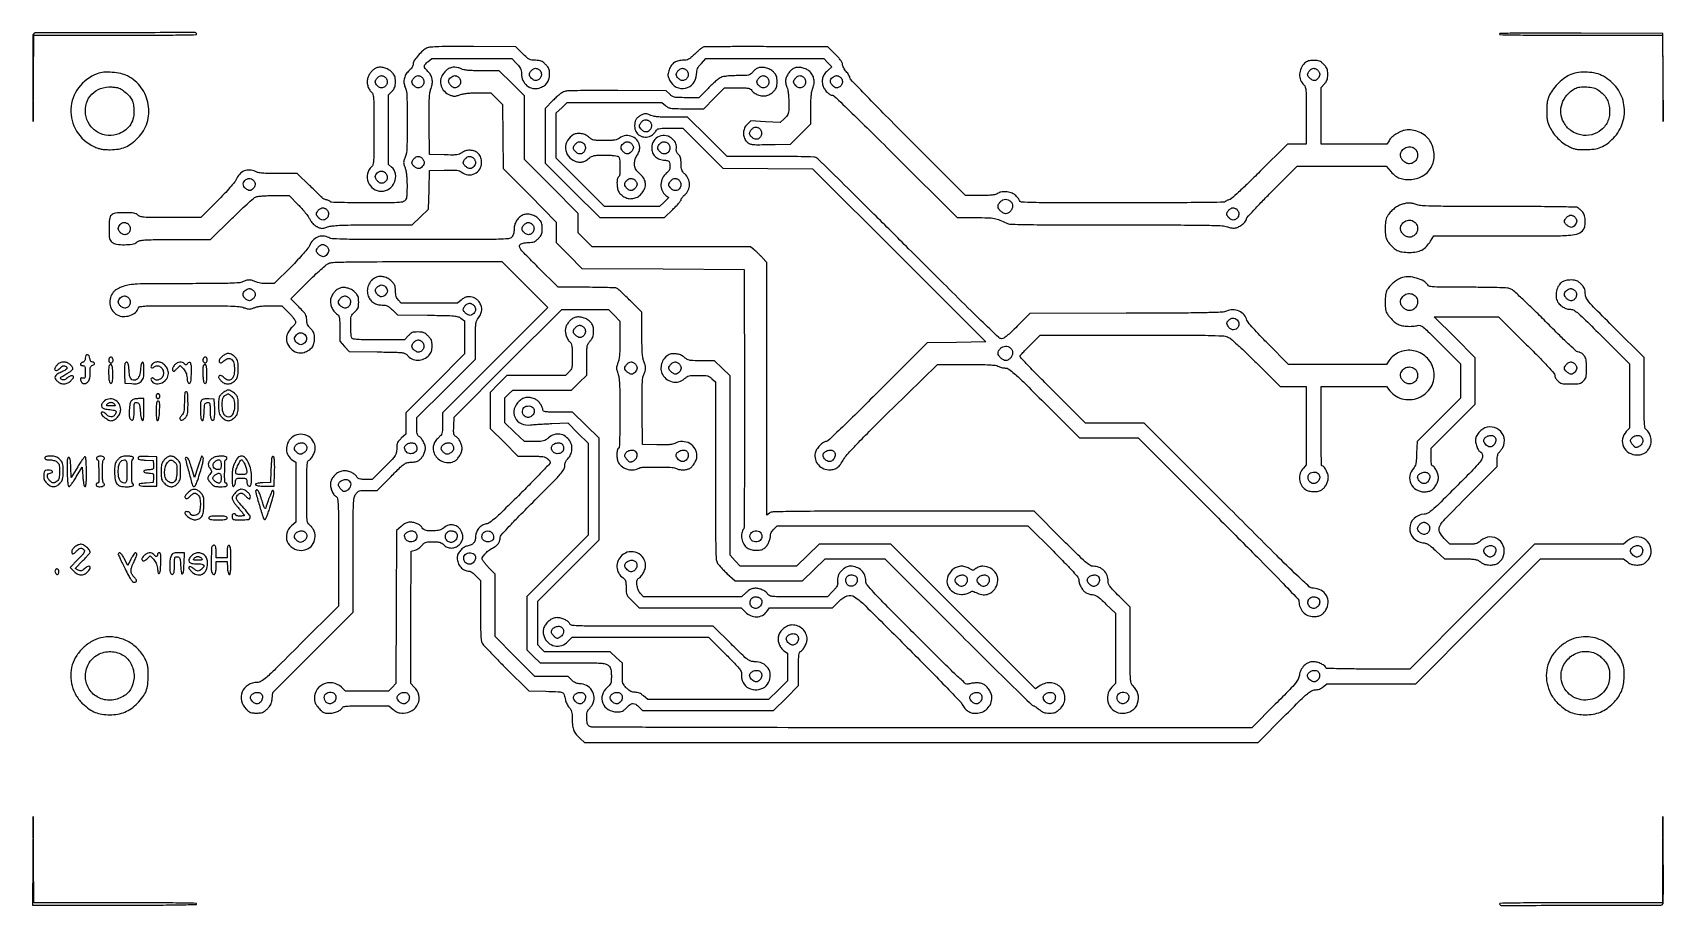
# Model space of a CAD drawing. Extents: x 30 to 1363, y 34 to 747.
import ezdxf

# ---------------------------------------------------------------- set-up
doc = ezdxf.new("R2010")
doc.units = 0

msp = doc.modelspace()

# ---------------------------------------------------------------- linework, layer by layer
for points in [[(30.455378, 745.744313, 0.089955), (30.263404, 744.729599, 0.000473), (30.196328, 734.577904, 0.002078), (30.178887, 722.999145, 0.001314), (30.250149, 709.494313), (30.526773, 674.5), (30.763387, 709.75), (31, 745), (97.5, 745, 0.001002), (126.601436, 745.058322, 0.002757), (147.125, 745.253759, 0.000425), (163.522338, 745.514276, 0.40932), (164, 746, 0.414581), (162.814184, 747.184328, 0.000165), (97.459661, 747.080729, 0.000176), (32.179445, 746.932702, 0.309821)], [(1229, 746.007088, 0.409267), (1229.484152, 745.514674, 0.000443), (1245.754821, 745.253787, 0.002794), (1266.22444, 745.058114, 0.000993), (1295.487207, 745), (1361.974415, 745), (1362.256868, 709.75), (1362.539321, 674.5), (1362.51966, 710.5), (1362.5, 746.5), (1295.75, 746.757088, 0.00098), (1266.278627, 746.812827, 0.002792), (1245.756237, 746.69683, 0.000447), (1229.486014, 746.499473, 0.410404)], [(352.5, 734.626629, 0.075619), (348.993628, 732.382143, 0.033162), (345.088341, 728.467096, 0.030756), (341.866405, 724.284317, 0.149822), (341, 721.457783, -0.07769), (340.803339, 720.199743, -0.054878), (340.219339, 718.891239, -0.048658), (339.278541, 717.591835, -0.036862), (338.018062, 716.361744, 0.071741), (335.384193, 713.407052, 0.082244), (333.841098, 709.958105, 0.084084), (333.511826, 706.260066, 0.079369), (334.40221, 702.579801, -0.093303), (335.924375, 695.428183, -0.006078), (336.169005, 674.140086, -0.006435), (335.882127, 652.944604, -0.084804), (334.364142, 645.283433, 0.018257), (333.473472, 642.668635, 0.073077), (333.228284, 641, 0.073077), (333.473472, 639.331365, 0.018257), (334.364142, 636.716567, -0.041185), (335.106345, 634.159433, -0.022606), (335.609886, 630.935944, -0.018116), (335.905898, 626.917178, -0.009324), (336, 621.871555, -0.005632), (335.934303, 616.039462, -0.031526), (335.667538, 612.92918, -0.062624), (335.126367, 611.001377, -0.109553), (334.171259, 609.654988, -0.149231), (332.17829, 608.718467, -0.022398), (327.727923, 608.279916, -0.011869), (319.988958, 608.049989, -0.001491), (303.230276, 608, -0.002859), (292.029647, 608.064055, -0.004633), (282.508319, 608.261209, -0.001012), (274.192313, 608.527359, -0.250874), (273.568465, 608.889221, 0.115916), (273.181486, 609.27699, 0.027292), (272.372687, 609.719939, 0.026672), (271.362293, 610.138985, 0.023482), (270.269465, 610.468505, -0.016864), (269.178099, 610.781893, -0.020039), (268.172472, 611.152885, -0.019256), (267.359002, 611.527935, -0.108687), (266.991668, 611.829284, 0.031518), (266.562292, 612.308836, 0.000401), (263.654109, 615.16704, 0.00117), (260.277556, 618.464781, 0.000766), (256.371728, 622.25), (246.280153, 632), (230.793715, 632, -0.004401), (222.759683, 632.070712, -0.01713), (217.794844, 632.328415, -0.0276), (214.435568, 632.806269, -0.066662), (212.066515, 633.616704, 0.101544), (207.436776, 634.85003, 0.114221), (202.903068, 634.0741, 0.109408), (199.02801, 631.337329, 0.087063), (196.282988, 627, -0.074763), (195.045795, 624.935146, -0.007484), (191.312027, 620.538273, -0.00912), (186.601597, 615.350679, -0.00664), (181.184401, 609.75), (167.526794, 596), (142.763397, 596, -0.001497), (127.36447, 596.046116, -0.017152), (121.305042, 596.290382, -0.046259), (118.001755, 596.847361, -0.132239), (116, 598, 0.08165), (114.548792, 599.041427, 0.069399), (112.757432, 599.636942, 0.038073), (110.044626, 599.926288, 0.007537), (105.154988, 600, 0.025038), (97.609032, 599.621887, 0.178379), (94.373861, 598.046423, 0.170366), (92.854139, 594.707066, 0.022401), (92.5, 586.806659, 0.006272), (92.567243, 581.446211, 0.047109), (92.868898, 578.928327, 0.096682), (93.558382, 577.325111, 0.072934), (94.860784, 575.911647, 0.135052), (98.577515, 574.286607, 0.037023), (105.013928, 573.837362, 0.037203), (111.465564, 574.346157, 0.129071), (115.272871, 576, -0.112432), (117.71395, 577.156956, -0.038718), (121.605859, 577.710465, -0.014683), (128.658089, 577.953956, -0.001287), (146.540747, 578), (175.266035, 578), (192.383017, 594.807226, -0.004291), (199.14391, 601.332763, -0.006037), (205.293521, 607.027707, -0.003693), (210.546318, 611.705606, -0.079441), (212.297053, 612.807226, -0.069513), (214.111431, 613.298227, -0.011566), (217.715749, 613.668428, -0.01181), (222.201873, 613.918117, -0.007996), (227.322081, 614), (239.550055, 614), (246.96893, 606.531279, -0.013132), (249.959922, 603.357698, -0.012727), (252.812489, 599.998869, -0.012739), (255.169334, 596.918733, -0.045016), (256.443903, 594.781279, 0.033868), (257.610683, 592.721712, 0.046248), (258.943702, 591.058291, 0.047698), (260.524714, 589.706319, 0.039531), (262.432924, 588.58025, 0.019974), (264.908642, 587.491964, 0.086532), (266.475299, 587.171808, 0.078167), (268.134477, 587.383783, 0.014547), (271.067138, 588.33025, -0.055893), (274.900366, 589.226166, -0.018188), (280.704148, 589.700574, -0.00968), (290.048354, 589.941966, -0.001617), (307.993816, 590), (340.219205, 590), (346.859602, 596.44424), (353.5, 602.88848), (354, 618.69424), (354.5, 634.5), (366.301361, 634.78218, -0.004632), (373.202093, 634.883228, -0.03162), (376.598069, 634.686581, -0.064826), (378.791413, 634.125288, -0.071752), (380.68622, 633.03218, 0.142006), (385.800436, 630.963412, 0.13811), (391.289778, 631.918232, 0.138855), (395.453654, 635.58977, 0.144035), (397, 640.846352, 0.082125), (396.324734, 644.929847, 0.105885), (394.379005, 648.185048, 0.110375), (391.343696, 650.266978, 0.095625), (387.545965, 651, 0.032438), (385.541081, 650.869793, 0.039596), (383.702733, 650.480156, 0.042658), (382.071926, 649.841475, 0.052041), (380.68622, 648.96782, -0.071752), (378.791413, 647.874712, -0.064826), (376.598069, 647.313419, -0.03162), (373.202093, 647.116772, -0.004632), (366.301361, 647.21782), (354.5, 647.5), (354.23216, 672.419853, -0.002208), (354.145072, 686.174868, -0.012192), (354.311477, 693.579808, -0.022607), (354.746566, 698.292761, -0.056948), (355.601543, 701.626715, 0.056933), (356.624092, 705.613608, 0.081027), (356.53511, 709.262889, 0.085184), (355.30892, 712.560106, 0.07032), (352.987547, 715.51193, -0.032422), (350.766267, 717.934925, -0.173835), (350.190017, 719.601279, -0.181183), (350.814823, 721.213289, -0.035777), (353.076725, 723.411106), (356.153451, 726), (388.873778, 726), (421.594104, 726), (425.547052, 721.951901, -0.019519), (427.653302, 719.619414, -0.062571), (428.782147, 717.860044, -0.074213), (429.337872, 716.046378, -0.035722), (429.527205, 713.616401, 0.103673), (430.720901, 708.095949, 0.118168), (434.007591, 703.815374, 0.123666), (438.746374, 701.615264, 0.120498), (444.011811, 701.885393, 0.063762), (447.742683, 703.544559, 0.094136), (450.397274, 705.937078, 0.095476), (451.965574, 709.109015, 0.067303), (452.5, 713.061333, 0.024231), (452.366083, 715.823024, 0.071012), (451.916713, 717.669774, 0.073757), (450.979425, 719.277847, 0.027614), (449.233648, 721.22789, 0.028294), (447.283479, 722.969007, 0.072422), (445.651916, 723.919845, 0.068701), (443.765723, 724.393202, 0.023554), (440.947467, 724.567013, -0.029941), (437.876153, 724.795817, -0.087179), (435.856444, 725.43865, -0.063554), (433.839272, 726.84548, -0.01083), (430.43037, 730.069892), (424.933103, 735.5), (390.216552, 735.730376, 0.001644), (372.46454, 735.789812, 0.007329), (362.04817, 735.637746, 0.009199), (355.287101, 735.315319, 0.088327)], [(578, 735.321426, 0.076881), (577.146246, 734.844899, 0.008587), (575.409066, 733.440921, 0.010277), (573.392434, 731.6813, 0.008164), (571.286181, 729.702045, -0.012283), (568.096682, 726.753949, -0.063605), (566.111999, 725.412168, -0.083543), (564.108108, 724.790653, -0.029897), (561.114639, 724.567913, 0.065735), (557.110073, 723.979965, 0.094921), (553.921854, 722.375134, 0.093731), (551.525192, 719.687722, 0.062647), (549.854159, 715.907563, 0.029432), (549.353891, 713.79243, 0.068731), (549.295212, 712.170297, 0.064689), (549.678846, 710.533938, 0.023705), (550.620977, 708.347677, 0.157913), (556.05164, 702.719337, 0.176324), (563.488007, 701.664022, 0.175536), (569.887074, 705.636971, 0.156699), (572.629487, 712.994671, -0.028024), (572.912548, 715.761775, -0.064501), (573.503393, 717.765117, -0.060533), (574.610887, 719.627275, -0.022285), (576.588779, 721.965903), (580.321266, 726), (628.464466, 726), (676.607666, 726), (679.946346, 722.555357), (683.285026, 719.110713), (680.27222, 716.575605, 0.05268), (677.515643, 713.710113, 0.081377), (675.876702, 710.698394, 0.087192), (675.350436, 707.478917, 0.069909), (675.881297, 704.00186, 0.067062), (677.183994, 701.12366, 0.056188), (679.269912, 698.497261, 0.060213), (681.660826, 696.614477, 0.137552), (683.852186, 696, -0.194359), (684.938935, 695.560976, -0.000331), (699.676499, 681.3125, -0.00241), (716.191373, 665.169632, -0.00148), (735.5, 646), (785.565346, 596), (800.748746, 596, -0.006813), (810.763223, 595.863538, -0.038244), (816.087444, 595.309419, -0.053294), (820.460863, 594.020322, -0.021062), (826.154292, 591.372967, 0.113513), (829.248906, 590.578485, 0.002482), (844.873002, 590.261576, 0.00329), (869.036539, 590.050438, 0.000539), (915.782168, 590, -0.000472), (965.681016, 589.952884, -0.003818), (988.574498, 589.734816, -0.004837), (1002.274329, 589.367079, -0.090059), (1006.481467, 588.443297, 0.032265), (1008.205577, 587.850295, 0.032489), (1009.987687, 587.485681, 0.034404), (1011.679399, 587.370338, 0.053927), (1013.127545, 587.528014, 0.074577), (1015.929785, 588.599078, 0.042921), (1018.91915, 590.643126, 0.041804), (1021.31655, 592.96363, 0.181488), (1022, 594.784516, -0.186861), (1022.411772, 595.84786, -0.001814), (1028.086082, 602.030554, -0.005679), (1034.776904, 609.105052, -0.00361), (1042.718576, 617.195623), (1063.437152, 638), (1099.842505, 638), (1136.247857, 638), (1140.147498, 633.569773, 0.048275), (1143.703488, 630.240161, 0.073795), (1147.387002, 628.185868, 0.069846), (1151.658074, 627.222033, 0.038692), (1157.012497, 627.194523, 0.127344), (1166.916376, 630.537486, 0.137885), (1173.601442, 638.191967, 0.13361), (1175.442132, 648.411317, 0.116436), (1172.021388, 658.75914, 0.089639), (1168.475371, 662.722368, 0.062859), (1163.315979, 665.790893, 0.062198), (1157.489281, 667.509099, 0.08266), (1151.974753, 667.495735, 0.061169), (1148.243283, 666.38403, 0.040182), (1144.287421, 664.263546, 0.040675), (1140.815849, 661.604204, 0.075705), (1138.578994, 658.86444), (1136.886928, 656), (1109.943464, 656), (1083, 656), (1083, 679.195281), (1083, 702.390562), (1085.75, 705.260944, 0.036958), (1087.14865, 706.95524, 0.06928), (1087.964127, 708.529766, 0.061387), (1088.374808, 710.393206, 0.023579), (1088.5, 713.046432, 0.024079), (1088.366411, 715.818852, 0.071053), (1087.91743, 717.668247, 0.073908), (1086.979872, 719.277318, 0.027575), (1085.230769, 721.230769, 0.027568), (1083.278937, 722.978467, 0.073757), (1081.670398, 723.916419, 0.071051), (1079.823539, 724.366021, 0.024238), (1077.061333, 724.5, 0.023446), (1074.520114, 724.380772, 0.054418), (1072.653454, 723.997531, 0.064411), (1071.11154, 723.271878, 0.046453), (1069.609585, 722.10295, 0.096901), (1066.653666, 717.992182, 0.099777), (1065.504534, 713.113242, 0.103837), (1066.348328, 708.327383, 0.113935), (1069.037645, 704.465932, -0.142876), (1070.163085, 702.636056, -0.047439), (1070.709967, 699.502147, -0.017871), (1070.953341, 693.741156, -0.001621), (1071, 679.345012), (1071, 656), (1063.340356, 656), (1055.680713, 656), (1033.090356, 633.569487, -0.003275), (1023.264684, 623.940314, -0.00738), (1015.663607, 616.802341, -0.005031), (1009.714704, 611.487486, -0.11992), (1007.740552, 610.458707, 0.023529), (1006.643889, 610.132939, 0.026777), (1005.630255, 609.717061, 0.027407), (1004.8191, 609.276363, 0.116711), (1004.431535, 608.889221, -0.256951), (1003.761873, 608.510937, -0.000147), (980.194555, 608.254314, -0.001709), (953.357623, 608.061717, -0.000939), (920.508371, 608, -0.000328), (866.086194, 608.035745, -0.005493), (848.038022, 608.257727, -0.008364), (838.194127, 608.651805, -0.31118), (836.51394, 609.95608, 0.069725), (836.071024, 610.881106, 0.023732), (835.187387, 612.084838, 0.023065), (834.072682, 613.338454, 0.024594), (832.869827, 614.45608, 0.096619), (829.718043, 616.206114, 0.060024), (825.553788, 617.025661, 0.061176), (821.435085, 616.828703, 0.119965), (818.44113, 615.531803, -0.106108), (816.911804, 614.819033, -0.029418), (814.285761, 614.379351, -0.020065), (810.402935, 614.119006, -0.006045), (804.485779, 614.031803), (792.471558, 614), (745.235779, 661.274558, -0.001674), (727.126283, 679.520684, -0.002717), (711.87551, 695.158842, -0.000421), (698.465981, 709.082749, -0.193808), (698, 710.239762, 0.107764), (697.810221, 711.110065, 0.025427), (697.11875, 712.437469, 0.025021), (696.148332, 713.915037, 0.02235), (695, 715.347219, -0.031116), (693.851885, 716.831686, -0.029983), (692.88125, 718.465133, -0.031382), (692.204985, 720.00642, -0.087908), (692, 721.163318, 0.1202), (691.657095, 722.569106, 0.036513), (690.499675, 724.450584, 0.028397), (688.634567, 726.751028, 0.013134), (685.969133, 729.531303), (679.938266, 735.5), (629.719133, 735.689272, 0.001048), (610.359689, 735.72165, 0.001672), (593.811245, 735.659292, 0.000319), (579.221333, 735.546203, 0.087027)], [(82.870926, 713.582886, 0.140159), (67.603109, 702.087714, 0.150803), (61.261723, 684.584425, 0.152396), (65.911475, 666.690418, 0.143628), (80, 654.112801, 0.023489), (83.189109, 652.777519, 0.039615), (85.981787, 652.003525, 0.034417), (89.122538, 651.617262, 0.013391), (93.5, 651.5, 0.038401), (100.203032, 652.015566, 0.062444), (105.685118, 653.581604, 0.060948), (110.701558, 656.485381, 0.034746), (115.994276, 661.089514, 0.121575), (123.550618, 673.597761, 0.117127), (124.560739, 688.368554, 0.11614), (118.8122, 702.112182, 0.118072), (107.563455, 711.748389, 0.065134), (102.154302, 713.681312, 0.034754), (95.112575, 714.699784, 0.034796), (88.109861, 714.731947, 0.075614)], [(311, 718.344245, 0.071597), (308.887493, 717.126921, 0.045602), (306.821547, 715.175648, 0.044548), (305.084305, 712.811691, 0.056547), (303.951469, 710.35295, 0.078113), (303.443513, 707.261707, 0.065336), (303.853643, 703.958536, 0.065577), (305.099092, 700.8849, 0.07999), (307.037645, 698.465932, -0.154426), (308.185174, 696.502023, -0.039533), (308.717425, 692.814454, -0.014853), (308.955952, 685.927033, -0.001229), (309, 668, -0.001199), (308.956589, 649.90032, -0.015238), (308.716657, 643.100636, -0.042189), (308.169262, 639.480518, -0.151348), (306.991365, 637.492185, 0.15921), (303.703091, 631.741926, 0.147427), (304.308806, 624.958246, 0.145366), (308.580547, 619.57201, 0.154097), (315, 617.545455, 0.153503), (321.43001, 619.567139, 0.140004), (325.828709, 624.96959, 0.146645), (326.596635, 631.680819, 0.171093), (323.444372, 637.235316), (321, 639.360671), (321, 667.875617), (321, 696.390562), (323.75, 699.260944, 0.036958), (325.14865, 700.95524, 0.06928), (325.964127, 702.529766, 0.061387), (326.374808, 704.393206, 0.023579), (326.5, 707.046432, 0.023686), (326.370162, 709.785684, 0.068577), (325.935319, 711.628992, 0.073767), (325.038736, 713.209993, 0.030573), (323.40662, 715.054919, 0.074482), (320.723086, 717.039233, 0.057276), (317.326404, 718.370736, 0.059231), (313.864671, 718.861538, 0.100925)], [(318.428571, 710.428571, -0.152214), (319.713273, 707.980583, -0.136093), (319.456517, 705.114412, -0.140429), (317.776564, 702.852873, -0.164681), (315.257312, 702, -0.12584), (313.617927, 702.419238, -0.060561), (311.842419, 703.691353, -0.061122), (310.452146, 705.321891, -0.14703), (310, 706.826247, -0.130232), (310.437437, 708.47721, -0.064738), (311.752339, 710.216571, -0.064913), (313.461446, 711.555515, -0.134529), (315.083559, 712, -0.071086), (315.876795, 711.886651, -0.038848), (316.79776, 711.538393, -0.037788), (317.696589, 711.030038, -0.048823)], [(348.428571, 710.428571, -0.152214), (349.713273, 707.980583, -0.136093), (349.456517, 705.114412, -0.140429), (347.776564, 702.852873, -0.164681), (345.257312, 702, -0.12584), (343.617927, 702.419238, -0.060561), (341.842419, 703.691353, -0.061122), (340.452146, 705.321891, -0.14703), (340, 706.826247, -0.130232), (340.437437, 708.47721, -0.064738), (341.752339, 710.216571, -0.064913), (343.461446, 711.555515, -0.134529), (345.083559, 712, -0.071086), (345.876795, 711.886651, -0.038848), (346.79776, 711.538393, -0.037788), (347.696589, 711.030038, -0.048823)], [(370.030015, 717.720689, 0.053746), (368.916233, 716.997595, 0.023037), (367.591924, 715.814154, 0.022474), (366.283885, 714.411493, 0.02753), (365.19862, 712.985431, 0.11447), (363.429717, 708.391067, 0.116692), (363.882683, 703.521861, 0.112341), (366.505479, 699.232793, 0.100112), (370.827781, 696.284277, 0.025307), (373.060961, 695.472919, 0.077138), (374.653202, 695.242174, 0.066627), (376.365987, 695.488982, 0.015619), (379.134214, 696.367803, -0.037199), (381.817855, 697.09401, -0.020452), (385.184339, 697.599414, -0.017056), (389.267339, 697.902144, -0.009975), (394.171806, 698), (404.575184, 698), (409.24385, 693.25), (413.912517, 688.5), (414.206258, 662.298597), (414.5, 636.097194), (436.25, 614.204341), (458, 592.311489), (458, 583.997399), (458, 575.68331), (468.463822, 565.091655), (478.927643, 554.5), (545.213822, 554), (611.5, 553.5), (611.754605, 448.108011, -0.000764), (611.790771, 407.415229, -0.001277), (611.681503, 373.193007, -0.000108), (611.499277, 342.632918, -0.165905), (611.142492, 341.608011, 0.127014), (609.572137, 338.006133, 0.084767), (609.62039, 333.483396, 0.082759), (611.184679, 329.129735, 0.110937), (613.976369, 326.016827, 0.091744), (617.018388, 324.600279, 0.055006), (620.975688, 324.0308, 0.055591), (624.888987, 324.336834, 0.105868), (627.783205, 325.560704, 0.07198), (629.786901, 327.445102, 0.049965), (631.473376, 330.061747, 0.049712), (632.61626, 332.979572, 0.068602), (633, 335.763249, -0.065844), (633.183974, 337.154243, -0.051283), (633.729623, 338.580169, -0.046905), (634.61373, 339.98507, -0.037865), (635.804719, 341.312909), (638.609438, 344), (741.063649, 344), (843.51786, 344), (864.25893, 323.241275, -0.002897), (874.169233, 313.206925, -0.01043), (880.316538, 306.641579, -0.009875), (884.336277, 301.98302, -0.174791), (885, 300.142404, 0.077714), (885.429767, 297.394056, 0.042836), (886.744376, 294.248402, 0.04297), (888.55869, 291.401294, 0.084579), (890.518906, 289.579569, 0.046366), (891.656274, 288.976743, 0.02498), (893.150635, 288.440122, 0.024664), (894.741066, 288.041655, 0.035332), (896.182754, 287.859717, -0.085031), (898.232081, 287.39164, -0.05419), (900.380394, 286.211082, -0.03247), (903.109578, 284.023566, -0.008187), (907.25, 280.112169), (915, 272.54692), (915, 243.850383), (915, 215.153846), (912.07354, 212.227386, 0.150717), (908.6916, 205.828703, 0.145406), (909.436312, 198.535288, 0.146742), (914.029283, 192.878122, 0.154012), (920.887607, 190.817885, 0.141837), (928.45643, 193.122706, 0.162565), (933.140063, 199.021169, 0.160398), (933.373273, 206.614936, 0.137825), (929.102379, 213.407348, -0.149778), (927.853914, 215.50012, -0.044267), (927.282178, 219.230932, -0.01487), (927.041286, 226.344773, -0.001028), (927, 246.425837), (927, 277.541699), (918, 286.5, -0.005813), (913.02992, 291.563438, -0.033001), (910.602074, 294.454728, -0.064868), (909.406206, 296.628445, -0.093623), (909, 298.778811, 0.092996), (908.098631, 303.583153, 0.103863), (905.528135, 307.524576, 0.103921), (901.590688, 310.097589, 0.093197), (896.791326, 311, -0.1464), (894.131555, 311.795838, -0.033983), (890.373013, 314.649593, -0.015346), (884.278303, 320.305099, -0.00176), (871, 333.5), (848.516669, 356), (741.480841, 356, 0.000358), (679.207246, 355.955454, 0.003204), (651.871906, 355.741173, 0.002676), (635.17109, 355.413823, 0.147573), (632.222506, 354.443296), (630, 352.886592), (630, 456.072095), (630, 559.257598), (626.307452, 563.378799, 0.011229), (624.674039, 565.121456, 0.008653), (622.817831, 566.950335, 0.008763), (621.022949, 568.599617, 0.020602), (619.613172, 569.75), (616.611441, 572), (552.024417, 572), (487.437393, 572), (481.718697, 577.778997), (476, 583.557995), (476, 591.47812), (476, 599.398244), (454, 621.477738), (432, 643.557231), (432, 669.588719), (432, 695.620206), (421.644969, 705.810103), (411.289939, 716), (397.259276, 716, -0.005298), (390.319464, 716.073541, -0.016751), (385.677807, 716.327654, -0.024318), (382.45095, 716.771913, -0.073956), (380.364307, 717.493839, 0.052394), (377.748932, 718.526449, 0.06243), (375.126977, 718.913728, 0.063878), (372.54064, 718.639499, 0.058874)], [(378.428571, 710.428571, -0.151452), (379.743155, 707.93268, -0.143981), (379.451115, 705.07492, -0.144683), (377.661366, 702.839873, -0.153237), (374.985275, 702, -0.156123), (373.467978, 702.485608, -0.057167), (371.774977, 704.012032, -0.056727), (370.436134, 705.92946, -0.124695), (370, 707.651078, -0.14883), (370.425592, 709.049201, -0.066082), (371.713861, 710.509311, -0.064599), (373.39214, 711.62537, -0.11496), (375, 712, -0.068562), (375.825464, 711.886274, -0.039005), (376.773214, 711.538393, -0.038141), (377.690527, 711.030083, -0.05083)], [(444.428571, 716.428571, -0.152214), (445.713273, 713.980583, -0.136093), (445.456517, 711.114412, -0.140429), (443.776564, 708.852873, -0.164681), (441.257312, 708, -0.12584), (439.617927, 708.419238, -0.060561), (437.842419, 709.691353, -0.061122), (436.452146, 711.321891, -0.14703), (436, 712.826247, -0.130232), (436.437437, 714.47721, -0.064738), (437.752339, 716.216571, -0.064913), (439.461446, 717.555515, -0.134529), (441.083559, 718, -0.071086), (441.876795, 717.886651, -0.038848), (442.79776, 717.538393, -0.037788), (443.696589, 717.030038, -0.048823)], [(622.388117, 718.071104, 0.050769), (621.434326, 717.542473, 0.023026), (620.299689, 716.673473, 0.022518), (619.176969, 715.638688, 0.028655), (618.244197, 714.583317, -0.067223), (616.720129, 713.105369, -0.107064), (615.070561, 712.363811, -0.047546), (612.42688, 712.060741, -0.00478), (606.073961, 712, 0.009889), (601.563629, 711.910786, 0.016084), (597.743166, 711.636311, 0.018459), (594.696212, 711.204444, 0.057739), (592.717881, 710.607481, 0.061041), (591.022801, 709.613524, 0.011844), (588.249479, 707.389317, 0.012431), (585.122849, 704.622025, 0.011205), (582.025028, 701.607481), (574.550055, 694), (564.079746, 694, -0.005014), (557.509334, 694.065896, -0.045844), (554.671284, 694.384175, -0.091742), (552.75735, 695.162584, -0.048766), (550.740036, 696.75), (547.870635, 699.5), (508.185318, 699.807578, 0.001892), (490.872734, 699.876238, 0.004319), (477.810294, 699.765775, 0.003088), (467.865535, 699.534309, 0.063842), (464.918414, 699.067894, 0.065532), (463.007043, 698.224973, 0.026907), (460.663791, 696.621783, 0.023071), (458.02309, 694.397734, 0.014896), (455.168414, 691.59687), (449, 685.173108), (449, 662.791498), (449, 640.409889), (471.25, 618.210623), (493.5, 596.011358), (520, 596.006818), (546.5, 596.002279), (553.25, 602.655839, 0.009857), (555.835954, 605.307365, 0.014051), (558.017187, 607.769062, 0.009951), (559.713766, 609.879715, 0.165785), (560, 610.719259, -0.131122), (560.187542, 611.422108, -0.031424), (560.859654, 612.438325, -0.030155), (561.806293, 613.545354, -0.025891), (562.926482, 614.591592, 0.108499), (565.818054, 618.354977, 0.110237), (566.845299, 622.961703, 0.10704), (565.823337, 627.676474, 0.097194), (562.923253, 631.734424, -0.036009), (561.345388, 633.454528, -0.083651), (560.503754, 634.982771, -0.067111), (560.109073, 636.905501, -0.017111), (560, 640.091765, 0.016717), (559.903571, 642.975117, 0.05033), (559.575961, 644.913419, 0.071501), (558.954556, 646.340141, 0.070543), (557.954179, 647.541468, -0.052228), (557.183001, 648.401687, -0.044001), (556.555293, 649.452278, -0.045997), (556.15295, 650.525454, -0.085918), (556.06487, 651.446455, 0.027388), (556.126502, 654.338636, 0.0751), (555.754999, 656.341803, 0.07963), (554.823936, 658.078081, 0.033576), (553.076923, 660.076923, 0.144953), (547.918752, 662.878106, 0.150066), (542.144252, 662.366816, 0.151086), (537.678977, 658.710467, 0.147243), (536, 653.132687, 0.079421), (536.628277, 649.202281, 0.111706), (538.445985, 646.166496, 0.106627), (541.467716, 644.11537, 0.067495), (545.610568, 643.06144, -0.013032), (548.725472, 642.621247, -0.132577), (549.901793, 642.081664, -0.174025), (550.492507, 641.079257, -0.02636), (550.811147, 638.736892, -0.033546), (550.84328, 636.654467, -0.088227), (550.507522, 635.20505, -0.086157), (549.686918, 633.940229, -0.030979), (548.127898, 632.454166, 0.102519), (544.797962, 628.224749, 0.107733), (543.499097, 623.095276, 0.113037), (544.471904, 618.084407, 0.122458), (547.517449, 614.164935), (549.890115, 612.298595), (546.152895, 608.649298), (542.415675, 605), (519.948461, 605), (497.481247, 605), (477.740624, 624.759151), (458, 644.518301), (458.016517, 663.009151), (458.033033, 681.5), (462.434426, 685.75), (466.835818, 690), (505.523553, 690), (544.211288, 690), (547.182369, 687.5, 0.061231), (549.388668, 686.063325, 0.077724), (551.708476, 685.346353, 0.032995), (555.381403, 685.056878, 0.003171), (564.348803, 685), (578.544156, 685), (587, 693.5), (595.455844, 702), (605.987375, 702, -0.004667), (612.231644, 701.941716, -0.038749), (615.049277, 701.670027, -0.093951), (616.671019, 701.05786, -0.116589), (617.814037, 699.926167, 0.105979), (619.756762, 697.920334, 0.057858), (622.81733, 696.347831, 0.056335), (626.283443, 695.47576, 0.080014), (629.454579, 695.557457, 0.055373), (630.943263, 696.011571, 0.029928), (632.656596, 696.874459, 0.029421), (634.316272, 697.974231, 0.040717), (635.6519, 699.15855, 0.034687), (637.114116, 700.91357, 0.06981), (637.953929, 702.503732, 0.062953), (638.372733, 704.369868, 0.023761), (638.5, 707.046432, 0.023686), (638.370162, 709.785684, 0.068577), (637.935319, 711.628992, 0.073767), (637.038736, 713.209993, 0.030573), (635.40662, 715.054919, 0.075317), (632.577059, 717.139947, 0.064346), (629.102215, 718.432763, 0.066281), (625.522854, 718.77491, 0.092153)], [(564.428571, 716.428571, -0.152214), (565.713273, 713.980583, -0.136093), (565.456517, 711.114412, -0.140429), (563.776564, 708.852873, -0.164681), (561.257312, 708, -0.12584), (559.617927, 708.419238, -0.060561), (557.842419, 709.691353, -0.061122), (556.452146, 711.321891, -0.14703), (556, 712.826247, -0.130232), (556.437437, 714.47721, -0.064738), (557.752339, 716.216571, -0.064913), (559.461446, 717.555515, -0.134529), (561.083559, 718, -0.071086), (561.876795, 717.886651, -0.038848), (562.79776, 717.538393, -0.037788), (563.696589, 717.030038, -0.048823)], [(652.388117, 718.071104, 0.083703), (650.275392, 716.71196, 0.04516), (648.17873, 714.424298, 0.044361), (646.467807, 711.71307, 0.064607), (645.512438, 709.056631, 0.056208), (645.365856, 707.651002, 0.033074), (645.491778, 705.964207, 0.031339), (645.859147, 704.182093, 0.032469), (646.443297, 702.481467, -0.047027), (647.122492, 700.299692, -0.02195), (647.60617, 697.375441, -0.018571), (647.903357, 693.798222, -0.011438), (648, 689.574043, -0.006039), (647.927658, 683.584897, -0.061299), (647.564746, 681.127151, -0.103316), (646.645847, 679.340122, -0.030051), (644.544968, 677.043585), (641.089936, 673.694836), (628.99879, 674.378163), (616.907643, 675.061489), (613.953822, 672.107668, 0.090008), (611.776141, 668.964287, 0.095913), (610.904613, 665.325679, 0.096555), (611.455928, 661.644492, 0.092561), (613.351353, 658.377917, 0.088687), (615.526005, 656.606666, 0.099484), (618.095065, 655.788565, 0.030353), (622.674149, 655.562697, 0.001698), (636.935714, 655.773741), (649.371429, 656), (657.685714, 664.314286), (666, 672.628571), (666, 685.030853, -0.007126), (666.086432, 691.094764, -0.017125), (666.368117, 695.577758, -0.022952), (666.861115, 699.004337, -0.044033), (667.619384, 701.67343, 0.057319), (668.625105, 705.60729, 0.079492), (668.542031, 709.239636, 0.083979), (667.349583, 712.51569, 0.072669), (665.099128, 715.40503, 0.07981), (662.388935, 717.277938, 0.059739), (658.945369, 718.442398, 0.060805), (655.398713, 718.74562, 0.092379)], [(630.428571, 710.428571, -0.152214), (631.713273, 707.980583, -0.136093), (631.456517, 705.114412, -0.140429), (629.776564, 702.852873, -0.164681), (627.257312, 702, -0.12584), (625.617927, 702.419238, -0.060561), (623.842419, 703.691353, -0.061122), (622.452146, 705.321891, -0.14703), (622, 706.826247, -0.130232), (622.437437, 708.47721, -0.064738), (623.752339, 710.216571, -0.064913), (625.461446, 711.555515, -0.134529), (627.083559, 712, -0.071086), (627.876795, 711.886651, -0.038848), (628.79776, 711.538393, -0.037788), (629.696589, 711.030038, -0.048823)], [(660.428571, 710.428571, -0.152214), (661.713273, 707.980583, -0.136093), (661.456517, 705.114412, -0.140429), (659.776564, 702.852873, -0.164681), (657.257312, 702, -0.12584), (655.617927, 702.419238, -0.060561), (653.842419, 703.691353, -0.061122), (652.452146, 705.321891, -0.14703), (652, 706.826247, -0.130232), (652.437437, 708.47721, -0.064738), (653.752339, 710.216571, -0.064913), (655.461446, 711.555515, -0.134529), (657.083559, 712, -0.071086), (657.876795, 711.886651, -0.038848), (658.79776, 711.538393, -0.037788), (659.696589, 711.030038, -0.048823)], [(690.428571, 710.428571, -0.151452), (691.743155, 707.93268, -0.143981), (691.451115, 705.07492, -0.144683), (689.661366, 702.839873, -0.153237), (686.985275, 702, -0.156123), (685.467978, 702.485608, -0.057167), (683.774977, 704.012032, -0.056727), (682.436134, 705.92946, -0.124695), (682, 707.651078, -0.14883), (682.425592, 709.049201, -0.066082), (683.713861, 710.509311, -0.064599), (685.39214, 711.62537, -0.11496), (687, 712, -0.068562), (687.825464, 711.886274, -0.039005), (688.773214, 711.538393, -0.038141), (689.690527, 711.030083, -0.05083)], [(1080.428571, 716.428571, -0.05083), (1081.030083, 715.690527, -0.038141), (1081.538393, 714.773214, -0.039005), (1081.886274, 713.825464, -0.068562), (1082, 713, -0.11496), (1081.62537, 711.39214, -0.064599), (1080.509311, 709.713861, -0.066082), (1079.049201, 708.425592, -0.14883), (1077.651078, 708, -0.123849), (1075.993274, 708.417031, -0.050995), (1074.06094, 709.724282, -0.050878), (1072.482218, 711.34447, -0.169282), (1072, 712.727963, -0.126001), (1072.43599, 714.4306, -0.066557), (1073.736826, 716.19878, -0.066985), (1075.441883, 717.549136, -0.134822), (1077.083559, 718, -0.071086), (1077.876795, 717.886651, -0.038848), (1078.79776, 717.538393, -0.037788), (1079.696589, 717.030038, -0.048823)], [(1287.214484, 712.924398, 0.059365), (1282.372514, 710.30899, 0.037437), (1277.405983, 706.220932, 0.036951), (1273.009839, 701.342144, 0.050555), (1269.878229, 696.33061, 0.029153), (1268.66903, 693.46418, 0.041369), (1267.962784, 690.790154, 0.032856), (1267.611991, 687.609289, 0.011451), (1267.514029, 683, 0.011117), (1267.627717, 678.240682, 0.036883), (1268.001909, 675.133394, 0.046367), (1268.774831, 672.507349, 0.02643), (1270.160483, 669.5, 0.036906), (1273.076007, 664.832979, 0.037513), (1276.631597, 660.672451, 0.037781), (1280.742774, 657.116413, 0.038643), (1285.312571, 654.249168, 0.024736), (1288.435541, 652.803129, 0.046943), (1291.088218, 652.010493, 0.037887), (1294.195442, 651.633285, 0.011142), (1299, 651.523797, 0.034264), (1306.162365, 652.01159, 0.063329), (1311.786517, 653.525757, 0.064803), (1316.767567, 656.370476, 0.037573), (1321.941673, 660.940117, 0.115653), (1329.527397, 673.538971, 0.118369), (1330.635483, 688.084404, 0.117244), (1325.009813, 701.653273, 0.111942), (1313.800788, 711.511908, 0.065094), (1307.845853, 713.810837, 0.046369), (1300.762582, 714.850598, 0.046086), (1293.552253, 714.569044, 0.061458)], [(104.648105, 699.39709, -0.02751), (108.571203, 695.847664, -0.068786), (110.88265, 692.762516, -0.074282), (112.170259, 689.314026, -0.036384), (112.809117, 684.656823, -0.065262), (112.364627, 678.007648, -0.085816), (110.17903, 672.344141, -0.087709), (106.265467, 667.832055, -0.071513), (100.768471, 664.547728, -0.117573), (91.828176, 663.089276, -0.114988), (83.110503, 665.798714, -0.114796), (76.478375, 672.088312, -0.116883), (73.358746, 680.618759, -0.100676), (74.104217, 689.602539, -0.12168), (78.338842, 696.902748, -0.119623), (85.552712, 701.474644, -0.095154), (94.712809, 702.737733, -0.018027), (98.113959, 702.435049, -0.04993), (100.453263, 701.900655, -0.057782), (102.441794, 700.96498, -0.031308)], [(1309.774673, 700.160447, -0.042337), (1313.683386, 696.845405, -0.064556), (1316.385732, 693.318843, -0.066681), (1318.042506, 689.308207, -0.048786), (1318.816075, 684.547551, -0.047577), (1318.656267, 679.474864, -0.063729), (1317.501504, 675.0242, -0.066102), (1315.307687, 671.131084, -0.05659), (1312.069254, 667.711727, -0.115242), (1304.232691, 663.730675, -0.110302), (1295.309801, 663.54462, -0.109667), (1287.115407, 667.177773, -0.11279), (1281.326773, 673.907284, -0.09935), (1279.082321, 681.492283, -0.103306), (1279.9874, 689.243868, -0.100117), (1283.969635, 696.171907, -0.08775), (1290.5, 701.393535, -0.097141), (1294.593911, 702.685841, -0.044023), (1300.237393, 702.821888, -0.044014), (1305.830712, 701.965904, -0.095021)], [(526.775141, 679.441198, 0.059257), (524.580336, 677.888901, 0.084698), (523.106239, 676.020012, 0.079276), (522.273958, 673.671918, 0.045635), (522, 670.676525, 0.125427), (523.132714, 666.232125, 0.134609), (526.236275, 663.010342, 0.132203), (530.597173, 661.786531, 0.119024), (535.177238, 662.840674, 0.037026), (536.521662, 663.641399, 0.031389), (537.813908, 664.67351, 0.032582), (538.874012, 665.769068, 0.072721), (539.487128, 666.75, -0.118765), (540.444367, 668.009553, -0.123401), (541.857319, 668.672939, -0.044313), (544.462767, 668.947058, -0.004064), (550.976091, 669), (561.477926, 669), (577.749285, 652.75), (594.020645, 636.5), (630.760322, 636.224887), (667.5, 635.949773), (738.255502, 565.224887), (809.011004, 494.5), (785.007949, 494), (761.004893, 493.5), (720.747873, 453.25, -0.001989), (705.191162, 437.819232, -0.003212), (691.813855, 424.823438, -0.000586), (679.944356, 413.466431, -0.192881), (678.780223, 413, 0.154409), (676.338915, 412.227666, 0.046515), (673.339971, 409.672015, 0.046843), (670.761292, 406.473095, 0.100181), (669.57454, 403.545642, 0.114706), (669.798007, 398.348004, 0.115432), (672.292297, 393.795524, 0.113193), (676.595633, 390.760236, 0.107017), (681.88271, 389.821906, 0.066958), (685.138321, 390.385086, 0.088803), (687.796846, 391.776415, 0.070956), (690.213856, 394.269871, 0.028596), (692.782804, 398.269144, -0.05656), (695.719358, 402.323861, -0.006184), (703.595321, 410.74141, -0.005642), (715.172068, 422.542002, -0.001803), (732.646688, 439.831811), (769.466117, 476), (792.983058, 475.964565, -0.00253), (805.071056, 475.885189, -0.011152), (812.192314, 475.643474, -0.016071), (816.773747, 475.237543, -0.100032), (819, 474.5, 0.045512), (820.206244, 473.949194, 0.024134), (821.782633, 473.480268, 0.023814), (823.453766, 473.153231, 0.033863), (824.962155, 473.035435, -0.151504), (827.888476, 472.09497, -0.028865), (832.326133, 468.583612, -0.01281), (839.754307, 461.625657, -0.001281), (857.034549, 444.5), (885.644788, 416), (909.575235, 416), (933.505682, 416), (999.252841, 350.24718, -0.000857), (1030.997328, 318.39095, -0.003402), (1050.326708, 298.660228, -0.001223), (1064.181909, 284.25315, -0.193209), (1065, 282.215062, 0.094994), (1065.902255, 277.508915, 0.096972), (1068.478563, 273.50873, 0.09823), (1072.340802, 270.812521, 0.100288), (1076.911137, 269.820663, 0.049117), (1080.2133, 270.099881, 0.078666), (1082.875043, 271.04, 0.079823), (1085.089794, 272.744153, 0.052072), (1087.049773, 275.313822, 0.12854), (1088.852749, 281.314605, 0.141321), (1087.385639, 287.19288, 0.139283), (1082.987426, 291.446117, 0.123588), (1076.796882, 293, -0.185336), (1073.451372, 294.284199, -0.007134), (1063.538214, 303.469303, -0.005458), (1046.775077, 319.804826, -0.000511), (1006, 360.5), (938.505556, 428), (914.545425, 428), (890.585294, 428), (863.792647, 454.725327, -0.001833), (853.520902, 465.046667, -0.002968), (844.87034, 473.907573, -0.000501), (837.287412, 481.78347, -0.193732), (837, 482.497405, -0.179554), (837.246557, 483.161851, -0.004402), (839.429573, 485.653625, -0.009001), (842.101236, 488.543102, -0.005938), (845.270888, 491.772078), (853.541775, 500), (928.148764, 500, -0.000554), (971.107845, 499.952379, -0.004497), (990.78967, 499.731711, -0.006568), (1002.423453, 499.343691, -0.085774), (1006.627876, 498.414066, -0.076728), (1009.250264, 496.83538, -0.008933), (1014.445329, 492.343693, -0.008878), (1021.241866, 486.030657, -0.003861), (1030.056991, 477.414066), (1049.613982, 458), (1060.306991, 458), (1071, 458), (1071, 425.956356), (1071, 393.912712), (1068.583125, 391.306221, 0.109908), (1066.079027, 387.019969, 0.102513), (1065.543604, 381.962924, 0.104621), (1067.057637, 377.192324, 0.119301), (1070.328385, 373.704404, 0.09325), (1073.253129, 372.488212, 0.049399), (1077.170038, 372.057999, 0.04965), (1081.035978, 372.401184, 0.10621), (1083.783205, 373.560704, 0.071869), (1085.779677, 375.437476, 0.04952), (1087.467442, 378.048481, 0.049375), (1088.614184, 380.951394, 0.069834), (1088.996262, 383.70034, 0.086157), (1088.544902, 386.279871, 0.036682), (1087.115366, 389.494419, 0.032341), (1085.367467, 392.304565, 0.241989), (1084.014698, 393, -0.402996), (1083.52926, 393.467122, -0.00181), (1083.257805, 401.257305, -0.005716), (1083.059298, 411.292148, -0.002087), (1083, 425.5), (1083, 458), (1109.75, 457.999971), (1136.5, 457.999941), (1139.37702, 454.39421, 0.17861), (1150.693557, 447.551484, 0.164875), (1164.187776, 449.404403, 0.165776), (1173.724133, 459.064277, 0.180274), (1174.955187, 472.166424, 0.142655), (1168.952068, 482.036641, 0.141089), (1158.562902, 487.192235, 0.143474), (1147.157732, 485.993854, 0.148801), (1138.39296, 478.831497), (1136.5, 476.00575), (1096.488968, 476.002875), (1056.477936, 476), (1039.796074, 492.75, -0.004815), (1032.957415, 499.750126, -0.008762), (1027.527928, 505.618408, -0.006109), (1023.363981, 510.396389, -0.117418), (1022.4762, 512.140421, 0.125927), (1020.199656, 516.433049, 0.102634), (1015.977275, 519.499292, 0.100704), (1010.810269, 520.669949, 0.116362), (1005.88179, 519.621485, -0.099242), (1002.031029, 518.66502, -0.005745), (989.833232, 518.248544, -0.004313), (969.269418, 517.960333, -0.000515), (923.767632, 517.762029), (845.035264, 517.5), (834.750558, 507.25, -0.006296), (829.714743, 502.356005, -0.020646), (826.218736, 499.306798, -0.028849), (823.659486, 497.48639, -0.141073), (821.969895, 497, -0.193079), (819.604089, 497.948954, -0.001611), (805.021107, 511.981118, -0.003499), (783.896822, 532.727433, -0.000675), (745.98697, 570.585906, 0.000893), (717.647318, 598.86254, 0.001441), (693.406737, 622.824467, 0.00021), (671.815714, 644.02681, 0.100296), (670.1849, 645.085906, 0.086691), (668.397622, 645.45398, 0.001439), (658.225495, 645.731485, 0.003673), (646.360013, 645.93382, 0.002426), (632.723021, 646), (597.576241, 646), (581.469596, 662), (565.362951, 678), (551.795782, 678, -0.005583), (545.116665, 678.07458, -0.017085), (540.595153, 678.330307, -0.024553), (537.428244, 678.77582, -0.073097), (535.364307, 679.493839, 0.035036), (532.945908, 680.546919, 0.08691), (531.047752, 680.867391, 0.087354), (529.159557, 680.523027, 0.035651)], [(534.428571, 674.428571, -0.152214), (535.713273, 671.980583, -0.136093), (535.456517, 669.114412, -0.140429), (533.776564, 666.852873, -0.164681), (531.257312, 666, -0.12584), (529.617927, 666.419238, -0.060561), (527.842419, 667.691353, -0.061122), (526.452146, 669.321891, -0.14703), (526, 670.826247, -0.130232), (526.437437, 672.47721, -0.064738), (527.752339, 674.216571, -0.064913), (529.461446, 675.555515, -0.134529), (531.083559, 676, -0.071086), (531.876795, 675.886651, -0.038848), (532.79776, 675.538393, -0.037788), (533.696589, 675.030038, -0.048823)], [(624.428571, 668.428571, -0.152214), (625.713273, 665.980583, -0.136093), (625.456517, 663.114412, -0.140429), (623.776564, 660.852873, -0.164681), (621.257312, 660, -0.12584), (619.617927, 660.419238, -0.060561), (617.842419, 661.691353, -0.061122), (616.452146, 663.321891, -0.14703), (616, 664.826247, -0.130232), (616.437437, 666.47721, -0.064738), (617.752339, 668.216571, -0.064913), (619.461446, 669.555515, -0.134529), (621.083559, 670, -0.071086), (621.876795, 669.886651, -0.038848), (622.79776, 669.538393, -0.037788), (623.696589, 669.030038, -0.048823)], [(472.096399, 663.789172, 0.13874), (467.163667, 659.024952, 0.146849), (465.59607, 652.490341, 0.148102), (467.888853, 646.213866, 0.14164), (473.314204, 642.131432, 0.05733), (476.40206, 641.345802, 0.084614), (479.190829, 641.441269, 0.079465), (481.914888, 642.471721, 0.044847), (484.817284, 644.499708, -0.050403), (486.853691, 645.889258, -0.076721), (488.865043, 646.611904, -0.041832), (491.769295, 646.927271, -0.006137), (497.694356, 647, -0.008563), (502.018613, 646.925942, -0.018349), (505.346896, 646.689428, -0.019222), (507.795793, 646.329142, -0.151362), (508.8, 645.8, -0.181816), (509.777292, 643.644627, -0.01579), (509.988156, 637.520194, -0.015736), (509.812711, 631.39363, -0.183339), (508.847002, 629.247002, 0.163486), (507.80975, 627.160232, 0.043842), (507.623733, 623.410086, 0.044597), (508.126491, 619.478972, 0.091159), (509.327781, 616.622944, 0.052494), (510.291981, 615.442381, 0.028477), (511.697366, 614.199514, 0.028047), (513.287908, 613.085271, 0.039379), (514.827781, 612.290834, 0.090396), (518.61519, 611.454728, 0.090742), (522.448619, 612.010656, 0.087213), (525.957729, 613.923103, 0.07586), (528.803464, 617, 0.082392), (530.589709, 620.889211, 0.111619), (530.758525, 624.739597, 0.103406), (529.235326, 628.503042, 0.062916), (526.072613, 632.13587, -0.019376), (523.852525, 634.278084, -0.070819), (522.71385, 635.862667, -0.084907), (522.17033, 637.546169, -0.035735), (522, 639.926362, -0.03526), (522.1375, 641.873757, -0.037686), (522.547283, 643.738484, -0.039301), (523.209655, 645.445144, -0.047), (524.1, 646.921387, 0.046826), (524.959808, 648.34588, 0.036189), (525.627953, 650.032764, 0.035587), (526.056366, 651.832953, 0.040646), (526.2, 653.596949, 0.156326), (524.606713, 658.56846, 0.132811), (520.325708, 662.076166, 0.129196), (514.761006, 663.005022, 0.144734), (509.727129, 661, -0.068544), (507.951804, 659.96066, -0.058056), (505.858605, 659.36603, -0.033221), (502.788625, 659.075403, -0.006992), (497.39699, 659, -0.005817), (491.431538, 659.069404, -0.045179), (488.667183, 659.384695, -0.087123), (486.799057, 660.125807, -0.053176), (484.916299, 661.58019, 0.084842), (482.151669, 663.450156, 0.063784), (478.635647, 664.530198, 0.06522), (475.052885, 664.674939, 0.100947)], [(480.428571, 656.428571, -0.152214), (481.713273, 653.980583, -0.136093), (481.456517, 651.114412, -0.140429), (479.776564, 648.852873, -0.164681), (477.257312, 648, -0.12584), (475.617927, 648.419238, -0.060561), (473.842419, 649.691353, -0.061122), (472.452146, 651.321891, -0.14703), (472, 652.826247, -0.130232), (472.437437, 654.47721, -0.064738), (473.752339, 656.216571, -0.064913), (475.461446, 657.555515, -0.134529), (477.083559, 658, -0.071086), (477.876795, 657.886651, -0.038848), (478.79776, 657.538393, -0.037788), (479.696589, 657.030038, -0.048823)], [(519.428571, 656.428571, -0.044552), (520.029965, 655.709265, -0.036829), (520.538393, 654.8488, -0.038266), (520.887643, 653.983358, -0.076918), (521, 653.257312, -0.12584), (520.580762, 651.617927, -0.060561), (519.308647, 649.842419, -0.061122), (517.678109, 648.452146, -0.14703), (516.173753, 648, -0.130232), (514.52279, 648.437437, -0.064738), (512.783429, 649.752339, -0.064913), (511.444485, 651.461446, -0.134529), (511, 653.083559, -0.120361), (511.41475, 654.781548, -0.078834), (512.617774, 656.409262, -0.078431), (514.273157, 657.592129, -0.116495), (516, 658, -0.068562), (516.825464, 657.886274, -0.039005), (517.773214, 657.538393, -0.038141), (518.690527, 657.030083, -0.05083)], [(549.428571, 656.428571, -0.152214), (550.713273, 653.980583, -0.136093), (550.456517, 651.114412, -0.140429), (548.776564, 648.852873, -0.164681), (546.257312, 648, -0.126624), (544.562413, 648.436224, -0.066292), (542.79856, 649.739118, -0.066678), (541.449917, 651.444767, -0.134777), (541, 653.083559, -0.120361), (541.41475, 654.781548, -0.078834), (542.617774, 656.409262, -0.078431), (544.273157, 657.592129, -0.116495), (546, 658, -0.068562), (546.825464, 657.886274, -0.039005), (547.773214, 657.538393, -0.038141), (548.690527, 657.030083, -0.05083)], [(1160, 652, -0.153375), (1161.825874, 648.501537, -0.138092), (1161.425734, 644.423523, -0.140841), (1158.971931, 641.209728, -0.161086), (1155.314451, 640, -0.111221), (1152.760089, 640.575312, -0.080009), (1150.343584, 642.238268, -0.081212), (1148.602488, 644.546191, -0.121655), (1148, 646.985753, -0.155192), (1149.202576, 650.766907, -0.140702), (1152.410343, 653.336436, -0.141128), (1156.484725, 653.808708, -0.156354)], [(348.428571, 644.428571, -0.05083), (349.030083, 643.690527, -0.038141), (349.538393, 642.773214, -0.039005), (349.886274, 641.825464, -0.068562), (350, 641, -0.11496), (349.62537, 639.39214, -0.064599), (348.509311, 637.713861, -0.066082), (347.049201, 636.425592, -0.14883), (345.651078, 636, -0.123849), (343.993274, 636.417031, -0.050995), (342.06094, 637.724282, -0.050878), (340.482218, 639.34447, -0.169282), (340, 640.727963, -0.126001), (340.43599, 642.4306, -0.066557), (341.736826, 644.19878, -0.066985), (343.441883, 645.549136, -0.134822), (345.083559, 646, -0.071086), (345.876795, 645.886651, -0.038848), (346.79776, 645.538393, -0.037788), (347.696589, 645.030038, -0.048823)], [(390.428571, 644.428571, -0.05083), (391.030083, 643.690527, -0.038141), (391.538393, 642.773214, -0.039005), (391.886274, 641.825464, -0.068562), (392, 641, -0.11496), (391.62537, 639.39214, -0.064599), (390.509311, 637.713861, -0.066082), (389.049201, 636.425592, -0.14883), (387.651078, 636, -0.123849), (385.993274, 636.417031, -0.050995), (384.06094, 637.724282, -0.050878), (382.482218, 639.34447, -0.169282), (382, 640.727963, -0.126001), (382.43599, 642.4306, -0.066557), (383.736826, 644.19878, -0.066985), (385.441883, 645.549136, -0.134822), (387.083559, 646, -0.071086), (387.876795, 645.886651, -0.038848), (388.79776, 645.538393, -0.037788), (389.696589, 645.030038, -0.048823)], [(210.428571, 626.428571, -0.089834), (211.591058, 624.751816, -0.125145), (211.913034, 622.96242, -0.117822), (211.343637, 621.157118, -0.07392), (209.931662, 619.438155, -0.03034), (208.659101, 618.419771, -0.134852), (207.766643, 618.097884, -0.123803), (206.793681, 618.263183, -0.023862), (205.181662, 619.066585, -0.086841), (203.286359, 620.609662, -0.123231), (202.308091, 622.540246, -0.136083), (202.402572, 624.561045, -0.117581), (203.518212, 626.375354, -0.088006), (205.159355, 627.521988, -0.107051), (206.985176, 627.932177, -0.108005), (208.804658, 627.54917, -0.090937)], [(318.428571, 632.428571, -0.151452), (319.743155, 629.93268, -0.143981), (319.451115, 627.07492, -0.144683), (317.661366, 624.839873, -0.153237), (314.985275, 624, -0.156123), (313.467978, 624.485608, -0.057167), (311.774977, 626.012032, -0.056727), (310.436134, 627.92946, -0.124695), (310, 629.651078, -0.14883), (310.425592, 631.049201, -0.066082), (311.713861, 632.509311, -0.064599), (313.39214, 633.62537, -0.11496), (315, 634, -0.068562), (315.825464, 633.886274, -0.039005), (316.773214, 633.538393, -0.038141), (317.690527, 633.030083, -0.05083)], [(522.428571, 626.428571, -0.044552), (523.029965, 625.709265, -0.036829), (523.538393, 624.8488, -0.038266), (523.887643, 623.983358, -0.076918), (524, 623.257312, -0.12584), (523.580762, 621.617927, -0.060561), (522.308647, 619.842419, -0.061122), (520.678109, 618.452146, -0.14703), (519.173753, 618, -0.130232), (517.52279, 618.437437, -0.064738), (515.783429, 619.752339, -0.064913), (514.444485, 621.461446, -0.134529), (514, 623.083559, -0.120361), (514.41475, 624.781548, -0.078834), (515.617774, 626.409262, -0.078431), (517.273157, 627.592129, -0.116495), (519, 628, -0.068562), (519.825464, 627.886274, -0.039005), (520.773214, 627.538393, -0.038141), (521.690527, 627.030083, -0.05083)], [(558.428571, 626.428571, -0.152214), (559.713273, 623.980583, -0.136093), (559.456517, 621.114412, -0.140429), (557.776564, 618.852873, -0.164681), (555.257312, 618, -0.12584), (553.617927, 618.419238, -0.060561), (551.842419, 619.691353, -0.061122), (550.452146, 621.321891, -0.14703), (550, 622.826247, -0.130232), (550.437437, 624.47721, -0.064738), (551.752339, 626.216571, -0.064913), (553.461446, 627.555515, -0.134529), (555.083559, 628, -0.071086), (555.876795, 627.886651, -0.038848), (556.79776, 627.538393, -0.037788), (557.696589, 627.030038, -0.048823)], [(270.428571, 602.428571, -0.152214), (271.713273, 599.980583, -0.136093), (271.456517, 597.114412, -0.140429), (269.776564, 594.852873, -0.164681), (267.257312, 594, -0.12584), (265.617927, 594.419238, -0.060561), (263.842419, 595.691353, -0.061122), (262.452146, 597.321891, -0.14703), (262, 598.826247, -0.130232), (262.437437, 600.47721, -0.064738), (263.752339, 602.216571, -0.064913), (265.461446, 603.555515, -0.134529), (267.083559, 604, -0.071086), (267.876795, 603.886651, -0.038848), (268.79776, 603.538393, -0.037788), (269.696589, 603.030038, -0.048823)], [(829.171259, 609.345012, -0.1072), (830.487012, 607.508393, -0.107557), (830.921561, 605.293941, -0.102562), (830.399987, 603.014344, -0.089251), (829, 601, -0.068752), (827.099628, 599.560989, -0.134171), (825.269032, 599.105103, -0.12625), (823.384214, 599.634558, -0.057355), (821.314451, 601.174314, -0.066428), (819.697509, 603.157779, -0.128482), (819.105043, 605.102478, -0.133239), (819.547918, 607.039641, -0.074066), (821, 609, -0.083374), (822.934167, 610.378004, -0.10298), (825.075456, 610.918919, -0.105074), (827.221466, 610.556765, -0.089993)], [(1014.428571, 602.428571, -0.152214), (1015.713273, 599.980583, -0.136093), (1015.456517, 597.114412, -0.140429), (1013.776564, 594.852873, -0.164681), (1011.257312, 594, -0.12584), (1009.617927, 594.419238, -0.060561), (1007.842419, 595.691353, -0.061122), (1006.452146, 597.321891, -0.14703), (1006, 598.826247, -0.130232), (1006.437437, 600.47721, -0.064738), (1007.752339, 602.216571, -0.064913), (1009.461446, 603.555515, -0.134529), (1011.083559, 604, -0.071086), (1011.876795, 603.886651, -0.038848), (1012.79776, 603.538393, -0.037788), (1013.696589, 603.030038, -0.048823)], [(1149.648464, 606.973376, 0.050714), (1146.438027, 605.644098, 0.037499), (1143.197387, 603.572147, 0.036976), (1140.248763, 600.997754, 0.044631), (1137.909824, 598.163446, 0.039543), (1136.656419, 595.982865, 0.057594), (1135.943656, 593.885419, 0.041649), (1135.597235, 591.220535, 0.011505), (1135.5, 586.995427, 0.010759), (1135.595338, 582.565151, 0.049151), (1135.957491, 580.018417, 0.06864), (1136.749222, 578.016113, 0.034512), (1138.247709, 575.741883, 0.035623), (1141.93671, 571.559661, 0.080491), (1145.373271, 569.126314, 0.079683), (1149.424754, 567.888746, 0.034371), (1155.073269, 567.5, 0.04019), (1161.045134, 567.980794, 0.081273), (1165.507116, 569.473639, 0.084451), (1169.152324, 572.265249, 0.046297), (1172.593558, 576.734081), (1175.29002, 581), (1232.69467, 581, 0.001005), (1273.984681, 581.082966, 0.019098), (1286.876897, 581.62747, 0.070022), (1293.409378, 583.089748, 0.151071), (1297.439296, 586.216795, 0.10756), (1298.696509, 589.217823, 0.054784), (1298.996025, 593.315719, 0.054652), (1298.396509, 597.401499, 0.103272), (1296.922448, 600.371462, 0.022229), (1295.987061, 601.457592, 0.018076), (1294.894275, 602.536981, 0.018445), (1293.813407, 603.458892, 0.044508), (1292.935443, 604.03455, 0.11861), (1291.078346, 604.519203, 0.000918), (1275.457539, 604.789871, 0.002841), (1255.63283, 604.984288, 0.001111), (1228.262995, 605.036338, -0.000771), (1194.192065, 605.077925, -0.004656), (1176.513217, 605.29137, -0.00602), (1165.552974, 605.657841, -0.075609), (1161.5, 606.464216, 0.029756), (1158.302471, 607.410849, 0.046383), (1155.457872, 607.799062, 0.048166), (1152.669723, 607.650252, 0.035425)], [(430.096399, 597.789172, 0.069469), (427.392802, 595.813716, 0.067962), (425.310311, 593.159867, 0.066946), (423.992152, 590.006471, 0.064062), (423.527666, 586.568617, -0.029691), (423.394966, 584.552116, -0.041389), (423.022069, 582.783594, -0.046889), (422.418851, 581.291764, -0.064496), (421.595012, 580.104892, -0.188067), (418.872045, 578.744189, -0.015808), (410.878354, 578.263886, -0.006732), (395.580965, 578.035389, -0.000368), (347.49865, 578, -0.000549), (305.360211, 578.046242, -0.004809), (286.686911, 578.266821, -0.00695), (275.746737, 578.653492, -0.103747), (272.066515, 579.616704, 0.101544), (267.436776, 580.85003, 0.114221), (262.903068, 580.0741, 0.109408), (259.02801, 577.337329, 0.087063), (256.282988, 573, -0.074763), (255.045795, 570.935146, -0.007484), (251.312027, 566.538273, -0.00912), (246.601597, 561.350679, -0.00664), (241.184401, 555.75), (227.526794, 542), (221.377704, 542, -0.020418), (218.759171, 542.106976, -0.020648), (216.167949, 542.427187, -0.021658), (213.904844, 542.903762, -0.05753), (212.364307, 543.493839, 0.030156), (211.084732, 544.065929, 0.02214), (209.607015, 544.548863, 0.022515), (208.162563, 544.881856, 0.045419), (207, 544.987679, 0.045419), (205.837437, 544.881856, 0.022515), (204.392985, 544.548863, 0.02214), (202.915268, 544.065929, 0.030156), (201.635693, 543.493839, -0.102731), (198.69222, 542.660212, -0.009727), (191.169527, 542.270269, -0.00685), (178.842487, 542.040506, -0.001084), (154.635693, 541.973482, 0.0008), (126.122135, 541.910731, 0.010352), (115.493759, 541.650248, 0.028576), (109.261205, 541.010156, 0.044087), (104.012865, 539.683465, 0.017666), (100.749825, 538.413939, 0.041192), (98.436672, 537.183971, 0.05191), (96.701317, 535.795602, 0.049868), (95.262865, 534.062099, 0.101589), (93.300499, 529.295035, 0.101972), (93.378836, 524.147155, 0.105087), (95.466007, 519.570416, 0.114566), (99.182641, 516.405553, 0.111639), (104.061647, 515.134279, 0.088326), (109.47206, 515.916927, 0.092966), (114.04473, 518.446266, 0.14419), (116.5502, 522.158167, -0.290617), (117.902799, 523.292396, -0.021884), (122.89753, 523.735077, -0.010374), (132.308526, 523.959958, -0.000786), (157.783955, 524, -0.001168), (180.728501, 523.946406, -0.00793), (192.066248, 523.713595, -0.014731), (198.870655, 523.264877, -0.067477), (202.716567, 522.364142, 0.018257), (205.331365, 521.473472, 0.073077), (207, 521.228284, 0.073077), (208.668635, 521.473472, 0.018257), (211.283433, 522.364142, -0.039311), (213.700875, 523.075617, -0.021276), (216.761323, 523.585536, -0.018386), (220.391267, 523.897695, -0.012255), (224.564736, 524), (233.562607, 524), (239.281303, 518.221003, -0.014303), (241.471403, 515.877386, -0.018909), (243.320133, 513.615077, -0.016535), (244.70053, 511.657815, -0.146328), (245, 510.656442, -0.115807), (244.798771, 509.799286, -0.03645), (244.124056, 508.65833, -0.034197), (243.159232, 507.453626, -0.031922), (242.018062, 506.361744, 0.045593), (240.792238, 505.123031, 0.027912), (239.575112, 503.465008, 0.027851), (238.544976, 501.673065, 0.043766), (237.889039, 500.023981, 0.142693), (237.844575, 494.192013, 0.126717), (240.908917, 488.937229, 0.127344), (246.116161, 485.833943, 0.144802), (251.907563, 485.854159, 0.062347), (255.692992, 487.524821, 0.094018), (258.377642, 489.916005, 0.096221), (259.960191, 493.079787, 0.068096), (260.5, 497.025022, 0.025037), (260.363382, 499.751672, 0.069238), (259.910604, 501.614939, 0.071033), (258.973943, 503.256691, 0.027379), (257.25, 505.242065, -0.027437), (255.629699, 507.108525, -0.06081), (254.664637, 508.72367, -0.066218), (254.163834, 510.433851, -0.038176), (254, 512.576496, 0.05462), (253.733173, 515.011793, 0.085088), (252.936308, 516.961298, 0.049598), (251.223713, 519.182084, 0.00846), (247.492, 523.007929), (240.983999, 529.458082), (254.742, 543.291395, -0.006513), (260.257284, 548.694264, -0.008499), (265.449149, 553.483482, -0.006575), (269.897201, 557.345014, -0.074835), (271.872124, 558.562355, -0.09123), (275.511327, 559.380137, -0.004814), (287.472792, 559.732603, -0.00428), (306.669306, 559.948944, -0.000677), (344.362504, 560), (413.480759, 560), (432.237678, 541.262569), (450.994597, 522.525138), (407.997298, 479.485796), (365, 436.446454), (365, 427.692675, -0.006311), (364.928212, 422.005127, -0.06411), (364.568178, 419.674809, -0.109934), (363.661536, 418.016484, -0.032749), (361.609971, 415.962412, 0.067982), (359.012185, 412.967491, 0.089929), (357.610955, 409.647514, 0.091899), (357.480756, 406.103358, 0.074262), (358.589077, 402.453526, 0.110087), (361.43696, 398.801876, 0.093095), (365.735011, 396.434311, 0.093069), (370.600288, 395.787175, 0.109947), (375.063021, 397.033728, 0.093564), (377.12591, 398.695033, 0.045576), (379.084351, 401.466682, 0.045436), (380.523967, 404.579021, 0.085482), (380.996262, 407.29966, 0.07013), (380.608883, 410.074724, 0.05002), (379.44737, 412.993914, 0.05141), (377.797659, 415.504384, 0.099147), (375.948614, 417.027501, -0.104953), (374.873234, 417.934269, -0.115434), (374.304347, 419.170559, -0.052754), (374.104534, 421.245429, -0.007432), (374.208964, 425.547465), (374.5, 432.980639), (418.473312, 476.99032), (462.446624, 521), (481.510904, 521), (500.575184, 521), (505.287592, 516.215651), (510, 511.431302), (510, 496.499084, -0.005214), (509.921239, 488.945948, -0.016019), (509.650897, 483.839385, -0.023508), (509.159505, 480.136471, -0.046501), (508.364142, 477.283433, 0.018257), (507.473472, 474.668635, 0.073077), (507.228284, 473, 0.073077), (507.473472, 471.331365, 0.018257), (508.364142, 468.716567, -0.059462), (509.229807, 465.269237, -0.019217), (509.697445, 460.01757, -0.010646), (509.939907, 451.68537, -0.00195), (510, 436.275584, -0.002948), (509.936127, 425.441139, -0.004772), (509.73955, 416.228348, -0.001073), (509.474034, 408.191032, -0.250568), (509.113363, 407.570062, 0.193934), (508.023181, 406.087686, 0.046197), (507.529725, 403.003878, 0.046117), (507.619283, 399.537006, 0.069558), (508.385792, 396.619096, 0.121043), (511.069432, 392.989695, 0.089782), (515.429138, 390.527506, 0.089337), (520.396354, 389.742099, 0.118048), (524.813148, 390.9, -0.117422), (528.488502, 391.868377, -0.006389), (540.54345, 392.001856, -0.00642), (552.593244, 391.826562, -0.116526), (556.287199, 390.846296, 0.083329), (558.591974, 390.069394, 0.044088), (561.609258, 389.855632, 0.043855), (564.656528, 390.176915, 0.074814), (567.063021, 391.033728, 0.093564), (569.12591, 392.695033, 0.045576), (571.084351, 395.466682, 0.045436), (572.523967, 398.579021, 0.085482), (572.996262, 401.29966, 0.134561), (571.413052, 407.106398, 0.131813), (567.081571, 411.34859, 0.127363), (561.079355, 412.94214, 0.12144), (554.938823, 411.468364, -0.066626), (552.892651, 410.734885, -0.031589), (550.116706, 410.321063, -0.020841), (546.18751, 410.151403, -0.006366), (540.238483, 410.218364), (528.5, 410.5), (528.233281, 437.45488, -0.001978), (528.146536, 452.059283, -0.010855), (528.302019, 459.940855, -0.018613), (528.687662, 464.833648, -0.08198), (529.483281, 467.606009, 0.04023), (530.561756, 470.448363, 0.070295), (530.917243, 472.937192, 0.066671), (530.575767, 475.516384, 0.032763), (529.5, 478.654243, -0.061978), (528.76214, 481.299918, -0.019876), (528.319868, 485.362541, -0.013326), (528.070536, 491.290035, -0.003847), (528, 500.457305), (528, 518.670361), (518.570739, 527.982444, 0.002328), (514.862302, 531.610847, 0.00329), (511.523357, 534.805096, 0.001903), (508.680843, 537.468443, 0.046027), (507.820739, 538.131951, 0.131371), (506.741876, 538.470227, 0.001909), (499.984842, 538.73237, 0.005093), (492.102111, 538.927672, 0.003321), (483, 538.999973), (459.5, 539.030572), (443.010127, 555.489699, -0.001782), (432.637173, 565.917365, -0.024888), (429.107681, 569.865757, -0.092052), (427.896329, 572.103899, -0.281581), (428.283932, 573.712504, -0.081341), (429.371118, 574.49371, -0.048315), (430.865378, 575.063319, -0.039238), (432.766643, 575.427396, -0.022514), (435.097332, 575.580849, 0.023313), (437.907191, 575.770354, 0.06649), (439.803975, 576.248106, 0.071491), (441.430874, 577.184507, 0.030108), (443.323527, 578.861988, 0.029126), (445.014958, 580.762854, 0.074334), (445.92989, 582.358843, 0.069764), (446.369566, 584.212949, 0.023387), (446.5, 587, 0.023213), (446.371295, 589.770794, 0.068566), (445.938264, 591.622294, 0.074223), (445.042741, 593.205233, 0.030605), (443.40662, 595.054919, 0.0758), (440.425062, 597.247538, 0.070157), (436.846544, 598.52424, 0.07353), (433.219898, 598.726858, 0.100668)], [(108.428571, 590.428571, -0.152214), (109.713273, 587.980583, -0.136093), (109.456517, 585.114412, -0.140429), (107.776564, 582.852873, -0.164681), (105.257312, 582, -0.126624), (103.562413, 582.436224, -0.066292), (101.79856, 583.739118, -0.066678), (100.449917, 585.444767, -0.134777), (100, 587.083559, -0.120361), (100.41475, 588.781548, -0.078834), (101.617774, 590.409262, -0.078431), (103.273157, 591.592129, -0.116495), (105, 592, -0.068562), (105.825464, 591.886274, -0.039005), (106.773214, 591.538393, -0.038141), (107.690527, 591.030083, -0.05083)], [(438.428571, 590.428571, -0.152214), (439.713273, 587.980583, -0.136093), (439.456517, 585.114412, -0.140429), (437.776564, 582.852873, -0.164681), (435.257312, 582, -0.12584), (433.617927, 582.419238, -0.060561), (431.842419, 583.691353, -0.061122), (430.452146, 585.321891, -0.14703), (430, 586.826247, -0.130232), (430.437437, 588.47721, -0.064738), (431.752339, 590.216571, -0.064913), (433.461446, 591.555515, -0.134529), (435.083559, 592, -0.071086), (435.876795, 591.886651, -0.038848), (436.79776, 591.538393, -0.037788), (437.696589, 591.030038, -0.048823)], [(1160, 592, -0.153375), (1161.825874, 588.501537, -0.138092), (1161.425734, 584.423523, -0.140841), (1158.971931, 581.209728, -0.161086), (1155.314451, 580, -0.111221), (1152.760089, 580.575312, -0.080009), (1150.343584, 582.238268, -0.081212), (1148.602488, 584.546191, -0.121655), (1148, 586.985753, -0.155192), (1149.202576, 590.766907, -0.140702), (1152.410343, 593.336436, -0.141128), (1156.484725, 593.808708, -0.156354)], [(1290.428571, 596.428571, -0.05083), (1291.030083, 595.690527, -0.038141), (1291.538393, 594.773214, -0.039005), (1291.886274, 593.825464, -0.068562), (1292, 593, -0.11496), (1291.62537, 591.39214, -0.064599), (1290.509311, 589.713861, -0.066082), (1289.049201, 588.425592, -0.14883), (1287.651078, 588, -0.123849), (1285.993274, 588.417031, -0.050995), (1284.06094, 589.724282, -0.050878), (1282.482218, 591.34447, -0.169282), (1282, 592.727963, -0.126001), (1282.43599, 594.4306, -0.066557), (1283.736826, 596.19878, -0.066985), (1285.441883, 597.549136, -0.134822), (1287.083559, 598, -0.071086), (1287.876795, 597.886651, -0.038848), (1288.79776, 597.538393, -0.037788), (1289.696589, 597.030038, -0.048823)], [(270.428571, 572.428571, -0.05083), (271.030083, 571.690527, -0.038141), (271.538393, 570.773214, -0.039005), (271.886274, 569.825464, -0.068562), (272, 569, -0.11496), (271.62537, 567.39214, -0.064599), (270.509311, 565.713861, -0.066082), (269.049201, 564.425592, -0.14883), (267.651078, 564, -0.123849), (265.993274, 564.417031, -0.050995), (264.06094, 565.724282, -0.050878), (262.482218, 567.34447, -0.169282), (262, 568.727963, -0.126001), (262.43599, 570.4306, -0.066557), (263.736826, 572.19878, -0.066985), (265.441883, 573.549136, -0.134822), (267.083559, 574, -0.071086), (267.876795, 573.886651, -0.038848), (268.79776, 573.538393, -0.037788), (269.696589, 573.030038, -0.048823)], [(310.388117, 547.071104, 0.109166), (306.871183, 544.549091, 0.089707), (304.441598, 540.606503, 0.088829), (303.531401, 536.025806, 0.104057), (304.359771, 531.681372, 0.071402), (306.171711, 528.647203, 0.081112), (308.697881, 526.395476, 0.078505), (311.881445, 525.013832, 0.061685), (315.616401, 524.527205, -0.035915), (318.051888, 524.336498, -0.074628), (319.868662, 523.776649, -0.062427), (321.636708, 522.636904, -0.019114), (323.998208, 520.5), (328.092614, 516.5), (352.654935, 516.199625, -0.001611), (367.927608, 515.963642, -0.017477), (374.081083, 515.633359, -0.045911), (377.583946, 514.994744, -0.09139), (380.108628, 513.761567), (383, 511.623883), (383, 498.08836), (383, 484.552837), (359, 460.479561), (335, 436.406284), (335, 427.7166), (335, 419.026916), (331.344624, 415.677014, 0.024147), (329.311727, 413.624893, 0.079167), (328.277814, 412.027372, 0.077017), (327.776702, 410.163661, 0.022056), (327.582356, 407.170074, -0.043409), (327.216567, 403.780104, -0.098374), (326.239324, 401.405189, -0.04553), (324.006829, 398.630207, -0.00376), (317.506494, 392.006519), (307.537523, 382), (301.803945, 382, -0.013186), (298.745342, 382.080677, -0.058058), (296.969515, 382.383184, -0.100988), (295.830497, 382.984892, -0.09834), (295.005539, 383.98965, 0.1021), (293.415178, 385.897488, 0.056121), (290.829537, 387.519584, 0.052831), (287.728449, 388.625627, 0.059328), (284.584456, 389, 0.106709), (281.101606, 388.248136, 0.071801), (277.660508, 386.049372, 0.070917), (274.94059, 382.931027, 0.097865), (273.564203, 379.490541, 0.083663), (273.50522, 376.304161, 0.056999), (274.447003, 372.796427, 0.058714), (276.09123, 369.739407, 0.117698), (278.130349, 367.930239, -0.243987), (279.28588, 366.244015, -0.020208), (279.733769, 360.776927, -0.009613), (279.95992, 350.548353, -0.00072), (280, 322.720677), (280, 278.511721), (248.755953, 247.25586, -0.000954), (228.469588, 227.03914, -0.014075), (221.13241, 220.154051, -0.042021), (216.848393, 216.954541, -0.140044), (213.505953, 215.996262, 0.138654), (206.116125, 213.899389, 0.157313), (201.349568, 208.316605, 0.157725), (200.751128, 201.012753, 0.139463), (204.478869, 194.321131, 0.02686), (206.485893, 192.518886, 0.075877), (208.110345, 191.574666, 0.071707), (209.995124, 191.129599, 0.022184), (212.914685, 191, 0.023363), (215.810081, 191.135365, 0.067407), (217.76271, 191.588538, 0.069249), (219.494984, 192.536986, 0.025658), (221.643416, 194.312025, 0.027635), (223.551196, 196.264891, 0.065841), (224.672514, 197.950629, 0.064442), (225.330565, 199.89222, 0.025574), (225.743509, 202.682446), (226.229557, 207.740842), (259.114778, 240.614739), (292, 273.488636), (292, 320.28481, -0.000623), (292.038572, 351.233588, -0.010364), (292.2775, 361.521412, -0.031471), (292.856567, 366.919231, -0.117245), (294.188058, 370.040493, -0.045098), (295.711909, 371.754372, -0.115422), (297.14073, 372.580186, -0.065761), (299.242419, 372.925618, -0.007892), (303.954371, 373), (311.532624, 373), (323, 384.5, -0.003163), (330.454842, 391.882055, -0.037843), (333.556075, 394.486336, -0.093225), (335.977197, 395.617159, -0.062843), (339.011182, 396, 0.03014), (340.914295, 396.114824, 0.026502), (342.874783, 396.458457, 0.027419), (344.612128, 396.960546, 0.068822), (345.783205, 397.560704, 0.071638), (347.762941, 399.42003, 0.048479), (349.453928, 402.018913, 0.048481), (350.612766, 404.89461, 0.071668), (351, 407.582306, 0.089672), (350.535646, 410.150675, 0.038975), (349.066489, 413.306981, 0.038035), (347.196445, 416.102442, 0.135513), (345.479764, 417.369392, -0.191948), (344.766652, 418.028007, -0.065117), (344.320046, 419.395012, -0.036893), (344.069155, 421.626392, -0.009554), (344, 425.245259), (344, 432.553288), (368, 456.375463), (392, 480.197638), (392, 495.704463, -0.002721), (392.053917, 505.610965, -0.030909), (392.338204, 509.515431, -0.077031), (393.054279, 511.930567, -0.064467), (394.5, 514.182369, 0.08506), (396.441211, 517.497045, 0.094849), (397.070746, 521.143638, 0.095494), (396.308401, 524.745209, 0.087497), (394.25, 527.931641, 0.050494), (392.326851, 529.624486, 0.074015), (390.323823, 530.649859, 0.065985), (387.939557, 531.117291, 0.031979), (384.826725, 531.110691, 0.087328), (383.986865, 530.904923, 0.02441), (382.77222, 530.29814, 0.023838), (381.44269, 529.465022, 0.023022), (380.182369, 528.5), (377.211288, 526), (354.279958, 526), (331.348628, 526), (328.993582, 528.506831, -0.04886), (327.857112, 529.981642, -0.061396), (327.128699, 531.543995, -0.05152), (326.722137, 533.445124, -0.023313), (326.566389, 535.99048, 0.023626), (326.396111, 538.744996, 0.066256), (325.935193, 540.61792, 0.071741), (325.024603, 542.219957, 0.031336), (323.403741, 544.057798, 0.075387), (320.57575, 546.14107, 0.064317), (317.101293, 547.432878, 0.06624), (313.522053, 547.774726, 0.092153)], [(1149.648464, 547.024659, 0.04805), (1146.405831, 545.639674, 0.036748), (1143.163779, 543.547177, 0.036432), (1140.230408, 540.977283, 0.044476), (1137.909824, 538.163446, 0.039679), (1136.653942, 535.977183, 0.057823), (1135.941668, 533.874288, 0.041518), (1135.596453, 531.193684, 0.011273), (1135.5, 526.91609, 0.010182), (1135.594344, 522.283556, 0.0548), (1135.971074, 519.794507, 0.075626), (1136.829261, 517.823603, 0.029707), (1138.557885, 515.407524, 0.02713), (1142.063879, 511.5265, 0.06585), (1145.13017, 509.193714, 0.072663), (1148.50583, 507.869693, 0.039147), (1152.933429, 507.198434, 0.018008), (1155.429173, 507.108058, 0.016501), (1157.999073, 507.192415, 0.016766), (1160.286861, 507.420437, 0.050683), (1161.808388, 507.783359, -0.164141), (1164.050906, 507.805895, -0.089304), (1166.503444, 506.486799, -0.026758), (1170.424894, 503.011836, -0.001869), (1180.861521, 492.63867), (1197, 476.477926), (1197, 462.499104), (1197, 448.520282), (1179.25, 430.751284), (1161.5, 412.982285), (1161.163, 403.241143, -0.006829), (1160.895539, 397.701116, -0.037736), (1160.487055, 394.745485, -0.068488), (1159.762772, 392.758428, -0.064866), (1158.518406, 391, 0.144995), (1155.579536, 385.029522, 0.153168), (1156.454724, 378.563862, 0.149029), (1160.906791, 373.632829, 0.135958), (1167.522608, 371.8, 0.030404), (1168.920483, 371.885081, 0.022585), (1170.446243, 372.141873, 0.022994), (1171.86864, 372.517039, 0.046918), (1172.932401, 372.963822, 0.090955), (1175.096479, 374.688233, 0.048692), (1177.086863, 377.480541, 0.048404), (1178.518984, 380.642921, 0.08231), (1178.992524, 383.5, 0.083008), (1178.544265, 386.181492, 0.037862), (1177.134077, 389.453221, 0.033799), (1175.395721, 392.287153, 0.242864), (1174.014698, 393, -0.350497), (1173.596111, 393.334522, -0.02087), (1173.284939, 395.038812, -0.022886), (1173.068798, 397.353838, -0.011833), (1173, 400.260419), (1173, 407.520837), (1191, 425.5), (1209, 443.479163), (1209, 462.47886), (1209, 481.478558), (1192.261032, 498.239279), (1175.522064, 515), (1201.83316, 515), (1228.144256, 515), (1251.072128, 492.121368, -0.002833), (1261.496803, 481.600511, -0.008464), (1268.465014, 474.242745, -0.005864), (1273.368867, 468.758197, -0.181409), (1274, 467.075913, 0.08534), (1274.172781, 466.070978, 0.036943), (1274.721023, 464.824572, 0.035174), (1275.515249, 463.553697, 0.03915), (1276.454545, 462.454545, 0.055123), (1278.124453, 461.11719, 0.084309), (1279.83148, 460.401685, 0.048883), (1282.284088, 460.078548, 0.008327), (1287, 460, 0.008327), (1291.715912, 460.078548, 0.048883), (1294.16852, 460.401685, 0.084309), (1295.875547, 461.11719, 0.055123), (1297.545455, 462.454545, 0.054563), (1298.878702, 464.115519, 0.083905), (1299.594857, 465.809657, 0.04947), (1299.920086, 468.228302, 0.008702), (1300, 472.819687, 0.010196), (1299.913331, 477.06952, 0.038339), (1299.60123, 479.715216, 0.059006), (1298.980308, 481.640748, 0.059244), (1297.92742, 483.365141, 0.045832), (1296.972865, 484.373253, 0.041748), (1295.82184, 485.22601, 0.04429), (1294.656152, 485.81179, 0.094565), (1293.669919, 486, -0.183088), (1291.943043, 486.654273, -0.005341), (1286.049778, 491.981702, -0.007929), (1278.088435, 499.572158, -0.002537), (1266.492499, 511.100753, 0.003398), (1256.682829, 520.819908, 0.004955), (1247.896294, 529.239188, 0.002541), (1240.355539, 536.250959, 0.083647), (1238.282119, 537.600753, 0.081533), (1235.406344, 538.327302, 0.011204), (1229.217614, 538.713692, 0.008161), (1219.629754, 538.940255, 0.001826), (1203.272665, 539, -0.001016), (1183.070845, 539.041055, -0.013929), (1175.736485, 539.275249, -0.038056), (1171.927992, 539.795847, -0.202872), (1170.246738, 540.976518, 0.130163), (1166.943047, 544.077007, 0.052351), (1161.171172, 546.450936, 0.051818), (1154.821312, 547.619889, 0.096838)], [(210.428571, 536.428571, -0.044552), (211.029965, 535.709265, -0.036829), (211.538393, 534.8488, -0.038266), (211.887643, 533.983358, -0.076918), (212, 533.257312, -0.12584), (211.580762, 531.617927, -0.060561), (210.308647, 529.842419, -0.061122), (208.678109, 528.452146, -0.14703), (207.173753, 528, -0.130232), (205.52279, 528.437437, -0.064738), (203.783429, 529.752339, -0.064913), (202.444485, 531.461446, -0.134529), (202, 533.083559, -0.120361), (202.41475, 534.781548, -0.078834), (203.617774, 536.409262, -0.078431), (205.273157, 537.592129, -0.116495), (207, 538, -0.068562), (207.825464, 537.886274, -0.039005), (208.773214, 537.538393, -0.038141), (209.690527, 537.030083, -0.05083)], [(280.5, 538.097146, 0.072339), (278.244991, 536.688783, 0.049184), (276.135835, 534.51281, 0.04881), (274.473642, 531.942103, 0.067162), (273.55126, 529.353591, 0.087719), (273.446042, 526.185022, 0.061723), (274.382423, 522.735782, 0.061839), (276.129263, 519.626704, 0.089069), (278.416474, 517.462771, -0.076399), (279.904873, 516.123951, -0.119483), (280.647438, 514.57851, -0.048317), (280.943743, 511.97956, -0.00424), (281, 505.346267), (281, 494.922554), (284.926355, 490.711277), (288.852709, 486.5), (311.575132, 486.195719, -0.001425), (326.534205, 485.952763, -0.022348), (331.633248, 485.627116, -0.073639), (334.329413, 484.922915, -0.126109), (336.164415, 483.51811, 0.119582), (339.946245, 480.544973, 0.108754), (344.807729, 479.500867, 0.103786), (349.84509, 480.584716, 0.09979), (354.10295, 483.609585, 0.046453), (355.271878, 485.11154, 0.064411), (355.997531, 486.653454, 0.054418), (356.380772, 488.520114, 0.023446), (356.5, 491.061333, 0.024238), (356.366021, 493.823539, 0.071051), (355.916419, 495.670398, 0.073757), (354.978467, 497.278937, 0.027568), (353.230769, 499.230769, 0.027646), (351.261698, 500.993354, 0.075375), (349.647251, 501.927132, 0.071025), (347.772829, 502.370167, 0.022575), (344.89874, 502.5, 0.0211), (341.999088, 502.37758, 0.075883), (340.203874, 501.946123, 0.084108), (338.717183, 501.024032, 0.029659), (336.932067, 499.25), (334.028193, 496), (313.214096, 496, -0.003166), (303.413903, 496.062061, -0.010448), (296.957443, 496.278827, -0.009322), (292.462111, 496.608024, -0.175173), (291.2, 497.2, -0.147065), (290.682914, 498.16164, -0.020518), (290.318073, 500.418197, -0.019675), (290.07675, 503.431398, -0.010144), (290, 507.214096, -0.006304), (290.07152, 512.886381, -0.061411), (290.424546, 515.256142, -0.107597), (291.30588, 516.928882, -0.035589), (293.25, 518.932067, 0.029659), (295.024032, 520.717183, 0.084108), (295.946123, 522.203874, 0.075883), (296.37758, 523.999088, 0.0211), (296.5, 526.89874, 0.022225), (296.373707, 529.738572, 0.068512), (295.944499, 531.607876, 0.075195), (295.051216, 533.195098, 0.030679), (293.40662, 535.054919, 0.075306), (290.590447, 537.130182, 0.063399), (287.117252, 538.430028, 0.065612), (283.56004, 538.788557, 0.09611)], [(318.428571, 539.428571, -0.088983), (319.57928, 537.77477, -0.12108), (319.92017, 535.996635, -0.117051), (319.399969, 534.218517, -0.079561), (318.074404, 532.567335, -0.092764), (316.186203, 531.408201, -0.149337), (314.317529, 531.278902, -0.136582), (312.5773, 532.227072, -0.072366), (311.067541, 534.188737, -0.023916), (310.263542, 535.79675, -0.124082), (310.097938, 536.767776, -0.134944), (310.419543, 537.65918, -0.030271), (311.438155, 538.931662, -0.07392), (313.157118, 540.343637, -0.117822), (314.96242, 540.913034, -0.125145), (316.751816, 540.591058, -0.089834)], [(1160, 532, -0.153375), (1161.825874, 528.501537, -0.138092), (1161.425734, 524.423523, -0.140841), (1158.971931, 521.209728, -0.161086), (1155.314451, 520, -0.111221), (1152.760089, 520.575312, -0.080009), (1150.343584, 522.238268, -0.081212), (1148.602488, 524.546191, -0.121655), (1148, 526.985753, -0.155192), (1149.202576, 530.766907, -0.140702), (1152.410343, 533.336436, -0.141128), (1156.484725, 533.808708, -0.156354)], [(1280.216795, 543.439296, 0.103152), (1277.268908, 540.30153, 0.078958), (1275.470114, 535.938413, 0.079355), (1275.117834, 531.254762, 0.106223), (1276.352861, 527.189756, 0.078256), (1278.200525, 524.822793, 0.056562), (1280.892203, 522.823749, 0.056261), (1283.981814, 521.468437, 0.074917), (1287.008334, 521.006589, -0.1381), (1289.78806, 520.218263, -0.040555), (1293.401732, 517.573104, -0.016536), (1299.273585, 512.14655, -0.001674), (1312.758334, 498.741845), (1335, 476.48369), (1335, 450.198201), (1335, 423.912712), (1332.535106, 421.254434, 0.139504), (1329.465462, 415.218159, 0.155055), (1330.209879, 408.741016, 0.153299), (1334.572213, 403.830168, 0.13589), (1341.181864, 402, 0.052742), (1344.610531, 402.36268, 0.079288), (1347.409818, 403.445263, 0.08181), (1349.672225, 405.314494, 0.060014), (1351.505711, 408.011044, 0.08693), (1352.71813, 411.878007, 0.08137), (1352.58559, 416.020955, 0.081841), (1351.141565, 419.884495, 0.089507), (1348.565937, 422.945277, -0.189908), (1347.679201, 424.557974, -0.018781), (1347.275018, 429.045731, -0.011513), (1347.050176, 436.73324, -0.001554), (1347, 452.880258), (1347, 481.515627), (1323, 505.5, -0.001198), (1307.103868, 521.462095, -0.019578), (1302.002778, 527.028781, -0.064439), (1299.755493, 530.504714, -0.111769), (1299, 533.842187, 0.031647), (1298.8469, 536.258633, 0.07175), (1298.359896, 538.019676, 0.067608), (1297.374372, 539.634106, 0.025586), (1295.6, 541.6, 0.025607), (1293.56906, 543.432924, 0.073444), (1291.9399, 544.40146, 0.072763), (1290.0916, 544.862539, 0.024805), (1287.322506, 545, 0.026736), (1285.241172, 544.888628, 0.027329), (1283.199044, 544.555796, 0.029078), (1281.428577, 544.057509, 0.069744)], [(1290.428571, 536.428571, -0.152214), (1291.713273, 533.980583, -0.136093), (1291.456517, 531.114412, -0.140429), (1289.776564, 528.852873, -0.164681), (1287.257312, 528, -0.126624), (1285.562413, 528.436224, -0.066292), (1283.79856, 529.739118, -0.066678), (1282.449917, 531.444767, -0.134777), (1282, 533.083559, -0.120361), (1282.41475, 534.781548, -0.078834), (1283.617774, 536.409262, -0.078431), (1285.273157, 537.592129, -0.116495), (1287, 538, -0.068562), (1287.825464, 537.886274, -0.039005), (1288.773214, 537.538393, -0.038141), (1289.690527, 537.030083, -0.05083)], [(108.428571, 530.428571, -0.152214), (109.713273, 527.980583, -0.136093), (109.456517, 525.114412, -0.140429), (107.776564, 522.852873, -0.164681), (105.257312, 522, -0.126624), (103.562413, 522.436224, -0.066292), (101.79856, 523.739118, -0.066678), (100.449917, 525.444767, -0.134777), (100, 527.083559, -0.120361), (100.41475, 528.781548, -0.078834), (101.617774, 530.409262, -0.078431), (103.273157, 531.592129, -0.116495), (105, 532, -0.068562), (105.825464, 531.886274, -0.039005), (106.773214, 531.538393, -0.038141), (107.690527, 531.030083, -0.05083)], [(288.428571, 530.428571, -0.152214), (289.713273, 527.980583, -0.136093), (289.456517, 525.114412, -0.140429), (287.776564, 522.852873, -0.164681), (285.257312, 522, -0.12584), (283.617927, 522.419238, -0.060561), (281.842419, 523.691353, -0.061122), (280.452146, 525.321891, -0.14703), (280, 526.826247, -0.130232), (280.437437, 528.47721, -0.064738), (281.752339, 530.216571, -0.064913), (283.461446, 531.555515, -0.134529), (285.083559, 532, -0.071086), (285.876795, 531.886651, -0.038848), (286.79776, 531.538393, -0.037788), (287.696589, 531.030038, -0.048823)], [(390.428571, 524.428571, -0.05083), (391.030083, 523.690527, -0.038141), (391.538393, 522.773214, -0.039005), (391.886274, 521.825464, -0.068562), (392, 521, -0.11496), (391.62537, 519.39214, -0.064599), (390.509311, 517.713861, -0.066082), (389.049201, 516.425592, -0.14883), (387.651078, 516, -0.123849), (385.993274, 516.417031, -0.050995), (384.06094, 517.724282, -0.050878), (382.482218, 519.34447, -0.169282), (382, 520.727963, -0.126001), (382.43599, 522.4306, -0.066557), (383.736826, 524.19878, -0.066985), (385.441883, 525.549136, -0.134822), (387.083559, 526, -0.071086), (387.876795, 525.886651, -0.038848), (388.79776, 525.538393, -0.037788), (389.696589, 525.030038, -0.048823)], [(472.5, 514.097146, 0.072339), (470.244991, 512.688783, 0.049184), (468.135835, 510.51281, 0.04881), (466.473642, 507.942103, 0.067162), (465.55126, 505.353591, 0.082788), (465.429437, 502.52131, 0.050966), (466.172662, 499.259873, 0.051171), (467.552169, 496.237203, 0.087227), (469.345096, 494.127555, -0.130855), (470.185819, 492.945426, -0.054005), (470.675731, 491.027269, -0.029343), (470.93315, 487.951134, -0.006205), (471, 482.564646, -0.005029), (470.935161, 476.118425, -0.048622), (470.615271, 473.403436, -0.09883), (469.824748, 471.591889, -0.049622), (468.195281, 469.687091), (465.390562, 467), (441.483364, 467), (417.576165, 467), (410.788082, 460.062314), (404, 453.124628), (404, 438.402739), (404, 423.680851), (415.340426, 412.340426), (426.680851, 401), (437.590426, 400.966731, -0.005873), (443.566273, 400.878308, -0.029412), (446.900961, 400.593002, -0.054156), (449.077369, 400.031792, -0.083871), (450.75, 399.056438, -0.032156), (451.611057, 398.238768, -0.034437), (452.339063, 397.335003, -0.036741), (452.847987, 396.477855, -0.116107), (453, 395.832054, -0.191457), (452.639802, 394.925859, -0.000985), (445.876562, 387.790655, -0.004176), (438.046235, 379.698645, -0.002611), (428.75, 370.34912, -0.001913), (415.190946, 356.956917, -0.01248), (408.185856, 350.425477, -0.022699), (403.722078, 346.815257, -0.116202), (400.810281, 345.57277, 0.090784), (397.388701, 344.31206, 0.084784), (394.541576, 341.898056, 0.084699), (392.654941, 338.673505, 0.090341), (392, 335.078262, -0.068747), (391.602406, 332.200204, -0.113886), (390.429601, 330.060271, -0.105527), (388.36273, 328.54575, -0.053234), (385.277032, 327.537776, 0.097113), (382.325436, 326.279469, 0.066588), (379.603517, 323.845632, 0.067622), (377.658925, 320.833043, 0.10998), (377, 317.873615, 0.091375), (377.756649, 313.767817, 0.093083), (379.925428, 310.231373, 0.09752), (383.12936, 307.842791, 0.112015), (386.844105, 307, -0.1267), (387.750335, 306.766615, -0.025891), (389.167783, 305.886052, -0.025736), (390.751006, 304.659546, -0.021684), (392.297052, 303.207837), (396, 299.415675), (396, 275.158177, 0.002487), (396.061676, 262.759703, 0.01061), (396.292398, 255.359768, 0.01509), (396.689407, 250.562299, 0.092642), (397.41358, 248.20034, 0.066473), (398.629447, 246.47912, 0.002728), (403.822168, 240.940899, 0.004709), (410.086163, 234.456179, 0.003319), (417.245021, 227.279317), (435.662882, 209.058634), (449.474178, 208.779317, -0.005518), (459.512581, 208.465438, -0.0916), (462.756952, 207.722935, -0.207299), (464.419959, 205.953191, -0.047034), (465.468677, 201.871781, 0.045094), (465.869196, 200.28762, 0.028382), (466.603434, 198.524068, 0.028401), (467.531308, 196.857627, 0.045675), (468.522467, 195.570259, -0.047986), (469.838779, 193.844156, -0.076357), (470.565993, 192.139344, -0.051204), (470.908908, 189.846512, -0.011536), (471, 185.898818, 0.028869), (471.308707, 180.556664, 0.068875), (472.301269, 176.717231, 0.075181), (474.234946, 173.495701, 0.039919), (477.483713, 170.148444), (481.069592, 167), (756.293518, 167), (1031.517444, 167), (1053, 188.5, -0.00165), (1066.304722, 201.727909, -0.018045), (1071.859311, 206.831573, -0.047874), (1075.303009, 209.245385, -0.129639), (1078.164553, 210, 0.043369), (1079.966181, 210.156565, 0.046552), (1081.669823, 210.621475, 0.045743), (1083.283505, 211.402695, 0.039325), (1084.817631, 212.5), (1087.788712, 215), (1124.148032, 215), (1160.507353, 215), (1211.5, 266), (1262.492647, 317), (1296.313045, 317), (1330.133444, 317), (1333.411113, 314.5, 0.036726), (1335.180954, 313.345044, 0.047846), (1336.954913, 312.575825, 0.046473), (1338.883828, 312.14317, 0.031953), (1341.121885, 312, 0.051992), (1344.584483, 312.361033, 0.079408), (1347.398704, 313.440493, 0.082286), (1349.666972, 315.308582, 0.060171), (1351.505711, 318.011044, 0.172205), (1352.58051, 325.854367, 0.177138), (1348.448863, 332.510554, 0.177319), (1341.001571, 334.926137, 0.172479), (1333.652781, 332), (1330.23597, 329), (1293.890666, 329), (1257.545362, 329), (1206.509712, 278), (1155.474062, 227), (1121.237031, 227, -0.001974), (1106.250758, 227.059158, -0.005434), (1095.685272, 227.257409, -0.001643), (1087.469464, 227.527925, -0.40365), (1087, 228.014698, 0.246049), (1086.228207, 229.488122, 0.038505), (1083.301236, 231.198365, 0.041246), (1079.807831, 232.550846, 0.071608), (1076.735315, 232.996262, 0.104989), (1072.792463, 232.163213, 0.08761), (1069.233881, 229.769166, 0.084251), (1066.601264, 226.201451, 0.08666), (1065.325691, 221.999399, -0.088582), (1064.323169, 218.74161, -0.054228), (1062.101946, 215.377679, -0.020653), (1057.519845, 210.290774, -0.001919), (1045.647013, 198.25), (1026.519234, 179), (756.509617, 179.031803, -0.000166), (611.316528, 179.097098, -0.001056), (537.573434, 179.310471, -0.000207), (487.128367, 179.583851, -0.16227), (484.75, 180.392046, -0.18664), (483.363429, 182.641181, -0.042513), (482.915495, 187.176496, -0.042601), (483.242399, 191.729384, -0.182291), (484.565937, 194.054723, 0.04289), (485.267352, 194.74646, 0.017939), (486.093135, 195.787193, 0.017593), (486.902127, 196.970492, 0.021817), (487.565937, 198.127507, 0.127349), (488.890373, 203.943203, 0.135266), (487.174284, 209.524107, 0.131848), (482.791508, 213.537216, 0.118245), (476.79966, 215.027778, -0.052685), (475.130022, 215.218422, -0.057731), (473.590728, 215.75307, -0.052624), (472.102719, 216.675197, -0.033737), (470.583333, 218.027778), (467.666667, 221), (454.071967, 221), (440.477268, 221), (424.238634, 237.261037), (408, 253.522074), (408, 279.063599), (408, 304.605124), (402.950415, 309.761891, -0.013728), (400.989919, 311.877157, -0.016644), (399.275401, 313.968521, -0.015339), (397.95942, 315.801218, -0.100793), (397.530637, 316.840916, -0.197512), (397.927193, 318.7997, -0.044036), (400.11214, 321.513996, -0.042065), (403.2159, 324.24133, -0.042575), (406.720356, 326.398397, 0.050689), (409.039492, 327.878179, 0.075222), (410.681889, 329.636237, 0.07624), (411.71629, 331.782805, 0.053624), (412.222673, 334.41981, -0.159872), (413.07936, 336.448125, -0.006769), (418.350131, 342.335013, -0.008183), (426.190683, 350.582027, -0.002291), (438.715858, 363.215743, 0.001311), (454.928392, 379.504823, 0.014844), (461.135174, 386.157522, 0.038264), (464.130732, 390.142798, 0.14298), (465, 393.120479, -0.036883), (465.112377, 394.641833, -0.039982), (465.4471, 396.088425, -0.0438), (465.948479, 397.291531, -0.099243), (466.565937, 398.054723, 0.093278), (469.248562, 401.291501, 0.086629), (470.658864, 405.366162, 0.087647), (470.597114, 409.635271, 0.098696), (469.053655, 413.432574, 0.096001), (465.41943, 417.148859, 0.115169), (460.879827, 418.940052, 0.116811), (456.066459, 418.524698, 0.100811), (451.652781, 416, -0.033768), (449.412754, 414.286414, -0.083259), (447.528188, 413.446227, -0.054789), (445.035367, 413.085336, -0.008576), (440.060713, 413), (431.885456, 413), (423.942728, 420.678284), (416, 428.356569), (416, 438.482118), (416, 448.607666), (419.297607, 451.803833), (422.595214, 455), (446.579797, 455), (470.56438, 455), (476.78219, 461.103255), (483, 467.20651), (483, 479.798536, -0.003543), (483.057585, 487.924995, -0.040482), (483.361586, 491.112303, -0.093106), (484.138548, 493.165961, -0.054207), (485.75, 495.260944, 0.036958), (487.14865, 496.95524, 0.06928), (487.964127, 498.529766, 0.061387), (488.374808, 500.393206, 0.023579), (488.5, 503.046432, 0.023686), (488.370162, 505.785684, 0.068577), (487.935319, 507.628992, 0.073767), (487.038736, 509.209993, 0.030573), (485.40662, 511.054919, 0.075306), (482.590447, 513.130182, 0.063399), (479.117252, 514.430028, 0.065612), (475.56004, 514.788557, 0.09611)], [(480.428571, 506.428571, -0.152214), (481.713273, 503.980583, -0.136093), (481.456517, 501.114412, -0.140429), (479.776564, 498.852873, -0.164681), (477.257312, 498, -0.12584), (475.617927, 498.419238, -0.060561), (473.842419, 499.691353, -0.061122), (472.452146, 501.321891, -0.14703), (472, 502.826247, -0.130232), (472.437437, 504.47721, -0.064738), (473.752339, 506.216571, -0.064913), (475.461446, 507.555515, -0.134529), (477.083559, 508, -0.071086), (477.876795, 507.886651, -0.038848), (478.79776, 507.538393, -0.037788), (479.696589, 507.030038, -0.048823)], [(1014.428571, 512.428571, -0.090937), (1015.54917, 510.804658, -0.108005), (1015.932177, 508.985176, -0.107051), (1015.521988, 507.159355, -0.088006), (1014.375354, 505.518212, -0.117581), (1012.561045, 504.402572, -0.136083), (1010.540246, 504.308091, -0.123231), (1008.609662, 505.286359, -0.086841), (1007.066585, 507.181662, -0.023862), (1006.263183, 508.793681, -0.123803), (1006.097884, 509.766643, -0.134852), (1006.419771, 510.659101, -0.03034), (1007.438155, 511.931662, -0.07392), (1009.157118, 513.343637, -0.117822), (1010.96242, 513.913034, -0.125145), (1012.751816, 513.591058, -0.089834)], [(252.428571, 500.428571, -0.090656), (253.543442, 498.814882, -0.106339), (253.933842, 497, -0.106339), (253.543442, 495.185118, -0.090656), (252.428571, 493.571429, -0.081006), (250.869117, 492.449295, -0.119245), (249.230999, 492.074871, -0.113189), (247.540432, 492.485138, -0.068122), (245.828741, 493.654988, -0.073135), (244.547763, 495.209514, -0.129862), (244.084276, 496.791887, -0.125464), (244.456879, 498.435221, -0.065838), (245.654988, 500.171259, -0.083747), (247.260571, 501.438405, -0.116284), (249.02049, 501.924523, -0.118181), (250.791063, 501.570583, -0.088436)], [(348.428571, 494.428571, -0.152214), (349.713273, 491.980583, -0.136093), (349.456517, 489.114412, -0.140429), (347.776564, 486.852873, -0.164681), (345.257312, 486, -0.12584), (343.617927, 486.419238, -0.060561), (341.842419, 487.691353, -0.061122), (340.452146, 489.321891, -0.14703), (340, 490.826247, -0.130232), (340.437437, 492.47721, -0.064738), (341.752339, 494.216571, -0.064913), (343.461446, 495.555515, -0.134529), (345.083559, 496, -0.071086), (345.876795, 495.886651, -0.038848), (346.79776, 495.538393, -0.037788), (347.696589, 495.030038, -0.048823)], [(73, 481.189956, -0.039759), (72.888575, 479.790923, -0.090925), (72.536669, 478.797062, -0.113268), (71.915668, 478.126748, -0.085763), (71, 477.710251, 0.048178), (70.234879, 477.429173, 0.057927), (69.5875, 477.019623, 0.068086), (69.146168, 476.550651, 0.156018), (69, 476.09362, 0.177236), (69.152739, 475.676265, 0.092449), (69.5875, 475.321251, 0.072558), (70.234809, 475.0809, 0.052716), (71, 475, -0.116949), (72.05277, 474.750344, -0.189934), (72.657517, 474.074202, -0.078657), (72.937908, 472.671768, -0.010085), (73, 469.59362, -0.007701), (72.949504, 466.315061, -0.094642), (72.678257, 465.099352, -0.271355), (72.06182, 464.647436, -0.089849), (70.899135, 464.736628, 0.034077), (69.858464, 464.934235, 0.185748), (69.312593, 464.796136, 0.236381), (69.077521, 464.356963, 0.055361), (69.149135, 463.500191, 0.105278), (69.964256, 461.592415, 0.155378), (71.404024, 460.500312, 0.15918), (73.182766, 460.455951, 0.111658), (74.941464, 461.447026, 0.070371), (75.954854, 462.663133, 0.072479), (76.578857, 464.100779, 0.05026), (76.904986, 466.067034, 0.015984), (77, 469.038356, -0.010816), (77.069868, 472.267768, -0.070024), (77.36565, 473.86523, -0.145292), (77.995959, 474.764251, -0.104121), (79.100616, 475.316061, 0.126443), (80.229527, 475.943575, 0.263197), (80.514929, 476.875455, 0.232079), (79.859287, 477.69691, 0.110725), (78.507405, 478, -0.179159), (77.958145, 478.203336, -0.077401), (77.443673, 478.805301, -0.062446), (77.038997, 479.692433, -0.047115), (76.816422, 480.741449, 0.094186), (76.106832, 483.013375, 0.245582), (74.734855, 483.949211, 0.31761), (73.484238, 483.269104, 0.114913)], [(92.335833, 480.432783, 0.13575), (92.191905, 478.946818, 0.158748), (92.853817, 477.700354, 0.198612), (93.994798, 477.250389, 0.194633), (95.132783, 477.732783, 0.155991), (95.722282, 478.876502, 0.106879), (95.653842, 480.346404, 0.11812), (95.004171, 481.550952, 0.213408), (94, 482, 0.125507), (93.549001, 481.884981, 0.064084), (93.072758, 481.53963, 0.057495), (92.644856, 481.03215, 0.054869)], [(169.335833, 480.432783, 0.13575), (169.191905, 478.946818, 0.158748), (169.853817, 477.700354, 0.198612), (170.994798, 477.250389, 0.194633), (172.132783, 477.732783, 0.155991), (172.722282, 478.876502, 0.106879), (172.653842, 480.346404, 0.11812), (172.004171, 481.550952, 0.213408), (171, 482, 0.125507), (170.549001, 481.884981, 0.064084), (170.072758, 481.53963, 0.057495), (169.644856, 481.03215, 0.054869)], [(184.493684, 481.993407, 0.018166), (183.111203, 480.441281, 0.076537), (182.473376, 479.373716, 0.148048), (182.396908, 478.543196, 0.146855), (182.793349, 477.806651, 0.11021), (183.490242, 477.36402, 0.157733), (184.2166, 477.33972, 0.094692), (185.090416, 477.781684, 0.02428), (186.301207, 478.813244, -0.114912), (189.639609, 480.748557, -0.248229), (192.471537, 480.203701, -0.16837), (194.394662, 477.139592, -0.05678), (195, 471.826247, -0.065904), (194.335503, 466.806763, -0.159056), (192.311387, 463.708566, -0.242746), (189.499853, 463.137641, -0.140742), (186.5, 465, 0.057906), (184.970576, 466.340189, 0.114275), (183.476571, 466.930518, 0.216089), (182.446725, 466.637843, 0.220542), (182, 465.674314, 0.114721), (182.152191, 465.019733, 0.031854), (182.67987, 464.099344, 0.030382), (183.428635, 463.104112, 0.027721), (184.314451, 462.174314, 0.09518), (186.96078, 460.498935, 0.106728), (189.932093, 460.013454, 0.10482), (192.880814, 460.796519, 0.088903), (195.459531, 462.739782, 0.04602), (196.821329, 464.510127, 0.077753), (197.563369, 466.224336, 0.052112), (197.90923, 468.525241, 0.011267), (198, 472.552691, 0.010493), (197.912204, 476.735908, 0.059534), (197.555892, 478.931318, 0.090374), (196.755149, 480.547185, 0.041643), (195.195281, 482.312909, 0.070529), (192.465234, 484.274959, 0.128749), (189.808991, 484.886384, 0.127142), (187.170764, 484.11982, 0.067882)], [(550.388117, 484.071104, 0.109166), (546.871183, 481.549091, 0.089707), (544.441598, 477.606503, 0.088829), (543.531401, 473.025806, 0.104057), (544.359771, 468.681372, 0.121902), (547.640104, 464.260664, 0.115361), (552.66852, 461.768731, 0.118028), (558.186819, 461.793997, 0.131865), (562.840015, 464.346725, -0.046749), (564.706056, 465.826783, -0.086139), (566.481379, 466.588429, -0.050586), (568.984745, 466.921646, -0.007811), (574, 467, -0.007795), (579.032642, 466.921533, -0.05114), (581.53072, 466.586369, -0.086731), (583.307638, 465.817034, -0.045621), (585.195281, 464.312909), (588, 461.625818), (588, 389.263249, 0.000629), (588.049931, 349.590142, 0.004144), (588.264544, 329.730192, 0.004105), (588.604187, 317.2947, 0.110884), (589.434896, 314.125898, 0.052776), (590.390291, 312.676221, 0.010875), (592.387537, 310.352138, 0.011325), (594.838891, 307.74341, 0.010446), (597.471482, 305.175558), (604.073173, 299), (631.671288, 299), (659.269403, 299), (668.44685, 308), (677.624296, 317), (702.043248, 317), (726.4622, 317), (786.516536, 257, 0.001039), (809.637849, 233.995411, 0.001704), (829.321348, 214.625, 0.000166), (846.981357, 197.375419, 0.195773), (847.903421, 197, -0.120696), (848.62196, 196.823987, -0.020733), (849.848222, 196.11875, -0.021533), (851.246919, 195.148575, -0.017761), (852.652781, 194, 0.02988), (854.643291, 192.45263, 0.064565), (856.36769, 191.572136, 0.061253), (858.317016, 191.134602, 0.024615), (861.049481, 191, 0.024597), (863.841796, 191.13745, 0.066558), (865.768745, 191.591254, 0.067993), (867.485266, 192.528964, 0.02652), (869.57639, 194.250601, 0.188336), (873.669743, 202.582238, 0.198373), (870.916543, 211.257506, 0.191062), (862.717875, 215.675465, 0.180139), (853.468779, 213.414251), (849.658465, 210.828502), (790.596361, 269.914251), (731.534258, 329), (702.132427, 329), (672.730597, 329), (663.55315, 320), (654.375704, 311), (631.315212, 311), (608.25472, 311), (604.12736, 315.477657), (600, 319.955314), (600, 393.319149), (600, 466.682985), (593.586554, 472.841493), (587.173108, 479), (576.391273, 479, -0.004844), (569.715481, 479.064672, -0.042479), (566.776486, 479.372273, -0.087987), (564.839374, 480.11185, -0.055995), (562.916299, 481.58019, 0.084636), (560.305922, 483.347384, 0.057558), (556.883765, 484.448333, 0.058094), (553.344001, 484.732861, 0.09246)], [(829.171259, 489.345012, -0.1072), (830.487012, 487.508393, -0.107557), (830.921561, 485.293941, -0.102562), (830.399987, 483.014344, -0.089251), (829, 481, -0.068752), (827.099628, 479.560989, -0.134171), (825.269032, 479.105103, -0.12625), (823.384214, 479.634558, -0.057355), (821.314451, 481.174314, -0.066428), (819.697509, 483.157779, -0.128482), (819.105043, 485.102478, -0.133239), (819.547918, 487.039641, -0.074066), (821, 489, -0.083374), (822.934167, 490.378004, -0.10298), (825.075456, 490.918919, -0.105074), (827.221466, 490.556765, -0.089993)], [(50.174314, 475.685549, 0.02332), (49.342042, 474.712461, 0.026266), (48.638705, 473.702713, 0.026854), (48.138134, 472.791177, 0.112596), (48, 472.185549, 0.24315), (48.455926, 471.303437, 0.201607), (49.500093, 471.071223, 0.106068), (51.000116, 471.688509, 0.058439), (52.5, 473, -0.051025), (54.009705, 474.359978, -0.126344), (55.382308, 474.908137, -0.158058), (56.649701, 474.671055, -0.095192), (57.841704, 473.690735, -0.23025), (58.03352, 472.90729, -0.156072), (57.567074, 472.096662, -0.059603), (56.198075, 471.119443, -0.011225), (53.464149, 469.7016, 0.023341), (49.703292, 467.634078, 0.157579), (48.337011, 466.040919, 0.247365), (48.48589, 464.366761, 0.060805), (50.314451, 462.174314, 0.093399), (52.953936, 460.490181, 0.113714), (55.84365, 460.038006, 0.107627), (58.760713, 460.894741, 0.07683), (61.471693, 462.970454, 0.010354), (63.060439, 464.699018, 0.105122), (63.536608, 465.544149, 0.290296), (63.383712, 466.115584, 0.094754), (62.607903, 466.596967, 0.113941), (61.725238, 466.720907, 0.071987), (60.708438, 466.481622, 0.058378), (59.604515, 465.89071, 0.036539), (58.464635, 464.966776, -0.028718), (57.110416, 463.833595, -0.093828), (56.064059, 463.325254, -0.115625), (55.031684, 463.289206, -0.056153), (53.766312, 463.691071, -0.082762), (52.723806, 464.381332, -0.395634), (52.680056, 465.030147, -0.088134), (53.67267, 465.881319, -0.004804), (57.250796, 467.946267, 0.01514), (59.453291, 469.278762, 0.021763), (61.311171, 470.59918, 0.018506), (62.714162, 471.777085, 0.211936), (63, 472.421144, 0.119596), (62.850584, 473.036876, 0.03024), (62.32013, 473.928697, 0.029102), (61.571425, 474.90294, 0.025802), (60.685549, 475.825686, 0.093671), (58.18473, 477.419444, 0.098801), (55.322074, 477.951108, 0.100609), (52.51632, 477.341711, 0.100888)], [(92.449053, 474.727831, 0.074299), (92.249194, 473.825963, 0.009446), (92.147762, 471.833466, 0.0109), (92.123502, 469.448537, 0.008871), (92.198527, 466.894673, 0.01056), (92.41581, 463.714959, 0.046346), (92.756028, 461.866024, 0.097141), (93.265455, 460.858843, 0.231205), (94, 460.5, 0.24886), (94.740661, 460.89298, 0.099229), (95.199438, 461.986111, 0.042132), (95.440015, 464.06264, 0.007782), (95.5, 467.916667, 0.010496), (95.429592, 471.27037, 0.029057), (95.193844, 473.618094, 0.039121), (94.818033, 475.178235, 0.237961), (94.250526, 475.749825, 0.114509), (93.731528, 475.798612, 0.095725), (93.205935, 475.621417, 0.089184), (92.754371, 475.245729, 0.083332)], [(105.453559, 476.739573, 0.076795), (105.253397, 475.814627, 0.007837), (105.154127, 473.567876, 0.009643), (105.129328, 470.871311, 0.00755), (105.203033, 467.945816), (105.5, 460.578802), (110.893286, 460.249697, 0.016881), (113.825404, 460.169962, 0.058068), (115.711389, 460.402306, 0.07844), (117.178358, 461.014145, 0.050666), (118.643286, 462.13461, 0.058151), (119.888933, 463.612184, 0.083057), (120.58461, 465.17616, 0.05217), (120.91402, 467.377279, 0.011077), (121, 471.257647, 0.008905), (120.940961, 474.572239, 0.038632), (120.719675, 476.524869, 0.087953), (120.331691, 477.538607, 0.350409), (119.75, 477.754731, 0.214174), (119.220686, 477.271114, 0.036667), (118.761352, 475.952526, 0.032379), (118.399715, 474.142223, 0.018776), (118.189482, 471.933266, -0.03919), (117.671864, 468.141679, -0.078906), (116.579041, 465.336649, -0.111196), (114.979297, 463.621061, -0.15084), (112.967457, 463, -0.140792), (111.205497, 463.506174, -0.139388), (109.972699, 464.871831, -0.079263), (109.201356, 467.373128, -0.022238), (108.806331, 471.455584, 0.031246), (108.384171, 475.127567, 0.097425), (107.485612, 477.436211, 0.366496), (106.44249, 477.762084, 0.203906)], [(127.589845, 476.099277, 0.107398), (126.758722, 474.653019, 0.245264), (126.969648, 473.448978, 0.308552), (127.980913, 473.116353, 0.126824), (129.287132, 473.887132, -0.191139), (131.58373, 474.878967, -0.153859), (134.192173, 474.141958, -0.127787), (136.253392, 471.8659, -0.121013), (137, 468.826247, -0.131987), (136.238238, 465.990769, -0.124979), (134.146991, 463.849509, -0.144643), (131.529454, 463.149675, -0.192153), (129.287132, 464.112868, 0.126824), (127.980913, 464.883647, 0.308552), (126.969648, 464.551022, 0.245264), (126.758722, 463.346981, 0.107398), (127.589845, 461.900723, 0.193208), (131.272618, 460.105728, 0.134738), (135.858924, 461.016606, 0.123791), (139.616504, 464.247985, 0.154773), (141, 468.610366, 0.100145), (140.319357, 471.974564, 0.083337), (138.360307, 475.061177, 0.086718), (135.587447, 477.239836, 0.123868), (132.566094, 478, 0.046411), (131.13533, 477.866907, 0.044867), (129.736659, 477.471996, 0.047259), (128.508884, 476.86476, 0.070487)], [(146.0478, 475.550881, 0.036221), (145.116679, 474.403625, 0.058254), (144.521303, 473.295406, 0.072016), (144.279627, 472.276243, 0.114359), (144.403033, 471.392097, 0.082681), (144.874686, 470.589679, 0.294352), (145.417572, 470.420625, 0.113124), (146.206973, 470.847725, 0.010688), (147.838536, 472.345307), (150.617978, 475.008182), (153.24521, 472.254091, -0.043137), (154.468878, 470.72722, -0.051097), (155.334363, 469.093924, -0.047764), (155.890485, 467.228423, -0.031172), (156.186221, 465, 0.018755), (156.411235, 462.907496, 0.0597), (156.77739, 461.552296, 0.106788), (157.301132, 460.779993, 0.192867), (158, 460.5, 0.256838), (158.753362, 460.914315, 0.085688), (159.253538, 462.116667, 0.038852), (159.581487, 464.353122, 0.007664), (159.794857, 468.405143, 0.017437), (159.808131, 473.909423, 0.084538), (159.186258, 476.959452, 0.351945), (158.03277, 477.626304, 0.198), (156.564328, 476.73891, -0.024902), (155.783658, 475.785411, -0.186469), (155.271182, 475.527513, -0.21358), (154.75957, 475.698935, -0.033495), (154.009204, 476.48891, 0.13109), (152.370337, 477.652438, 0.119049), (150.30607, 477.900722, 0.101568), (148.090528, 477.167198, 0.073744)], [(169.449053, 474.727831, 0.074299), (169.249194, 473.825963, 0.009446), (169.147762, 471.833466, 0.0109), (169.123502, 469.448537, 0.008871), (169.198527, 466.894673, 0.01056), (169.41581, 463.714959, 0.046346), (169.756028, 461.866024, 0.097141), (170.265455, 460.858843, 0.231205), (171, 460.5, 0.24886), (171.740661, 460.89298, 0.099229), (172.199438, 461.986111, 0.042132), (172.440015, 464.06264, 0.007782), (172.5, 467.916667, 0.010496), (172.429592, 471.27037, 0.029057), (172.193844, 473.618094, 0.039121), (171.818033, 475.178235, 0.237961), (171.250526, 475.749825, 0.114509), (170.731528, 475.798612, 0.095725), (170.205935, 475.621417, 0.089184), (169.754371, 475.245729, 0.083332)], [(522.428571, 476.428571, -0.05083), (523.030083, 475.690527, -0.038141), (523.538393, 474.773214, -0.039005), (523.886274, 473.825464, -0.068562), (524, 473, -0.11496), (523.62537, 471.39214, -0.064599), (522.509311, 469.713861, -0.066082), (521.049201, 468.425592, -0.14883), (519.651078, 468, -0.123849), (517.993274, 468.417031, -0.050995), (516.06094, 469.724282, -0.050878), (514.482218, 471.34447, -0.169282), (514, 472.727963, -0.126001), (514.43599, 474.4306, -0.066557), (515.736826, 476.19878, -0.066985), (517.441883, 477.549136, -0.134822), (519.083559, 478, -0.071086), (519.876795, 477.886651, -0.038848), (520.79776, 477.538393, -0.037788), (521.696589, 477.030038, -0.048823)], [(558.428571, 476.428571, -0.05083), (559.030083, 475.690527, -0.038141), (559.538393, 474.773214, -0.039005), (559.886274, 473.825464, -0.068562), (560, 473, -0.11496), (559.62537, 471.39214, -0.064599), (558.509311, 469.713861, -0.066082), (557.049201, 468.425592, -0.14883), (555.651078, 468, -0.123849), (553.993274, 468.417031, -0.050995), (552.06094, 469.724282, -0.050878), (550.482218, 471.34447, -0.169282), (550, 472.727963, -0.126001), (550.43599, 474.4306, -0.066557), (551.736826, 476.19878, -0.066985), (553.441883, 477.549136, -0.134822), (555.083559, 478, -0.071086), (555.876795, 477.886651, -0.038848), (556.79776, 477.538393, -0.037788), (557.696589, 477.030038, -0.048823)], [(1160, 472, -0.153375), (1161.825874, 468.501537, -0.138092), (1161.425734, 464.423523, -0.140841), (1158.971931, 461.209728, -0.161086), (1155.314451, 460, -0.111221), (1152.760089, 460.575312, -0.080009), (1150.343584, 462.238268, -0.081212), (1148.602488, 464.546191, -0.121655), (1148, 466.985753, -0.155192), (1149.202576, 470.766907, -0.140702), (1152.410343, 473.336436, -0.141128), (1156.484725, 473.808708, -0.156354)], [(1290.428571, 476.428571, -0.05083), (1291.030083, 475.690527, -0.038141), (1291.538393, 474.773214, -0.039005), (1291.886274, 473.825464, -0.068562), (1292, 473, -0.11496), (1291.62537, 471.39214, -0.064599), (1290.509311, 469.713861, -0.066082), (1289.049201, 468.425592, -0.14883), (1287.651078, 468, -0.123849), (1285.993274, 468.417031, -0.050995), (1284.06094, 469.724282, -0.050878), (1282.482218, 471.34447, -0.169282), (1282, 472.727963, -0.126001), (1282.43599, 474.4306, -0.066557), (1283.736826, 476.19878, -0.066985), (1285.441883, 477.549136, -0.134822), (1287.083559, 478, -0.071086), (1287.876795, 477.886651, -0.038848), (1288.79776, 477.538393, -0.037788), (1289.696589, 477.030038, -0.048823)], [(154.666667, 453.333333, 0.171997), (154.401456, 452.776846, 0.006867), (154.195833, 450.506953, 0.011403), (154.048372, 447.768734, 0.007749), (154, 444.647785, -0.008986), (153.919597, 440.174575, -0.043112), (153.609256, 437.645842, -0.07267), (152.960438, 435.886831, -0.06402), (151.813244, 434.301207, 0.024441), (150.785873, 433.094548, 0.09396), (150.342345, 432.219394, 0.156544), (150.363325, 431.492784, 0.111956), (150.8, 430.8, 0.121776), (151.503568, 430.375348, 0.154282), (152.258923, 430.37948, 0.088414), (153.187285, 430.872263, 0.022461), (154.486756, 431.987558, 0.061099), (155.900848, 433.685078, 0.092548), (156.62598, 435.459508, 0.045341), (156.933609, 438.176203, 0.005534), (157, 444.174314, 0.007585), (156.911183, 450.028904, 0.054833), (156.5188, 452.815415, 0.267929), (155.739962, 453.613788, 0.271281)], [(185.076725, 452.411106, 0.037606), (183.304189, 450.676157, 0.103782), (182.449314, 449.162494, 0.067283), (182.083982, 447.070951, 0.009641), (182, 442.715825, 0.010925), (182.09016, 438.589869, 0.055321), (182.4432, 436.31894, 0.082457), (183.218975, 434.624259, 0.042562), (184.687091, 432.804719, 0.038586), (185.958119, 431.667987, 0.04173), (187.357298, 430.772867, 0.045317), (188.750519, 430.191768, 0.076293), (190, 430, 0.076293), (191.249481, 430.191768, 0.045317), (192.642702, 430.772867, 0.04173), (194.041881, 431.667987, 0.038586), (195.312909, 432.804719, 0.042562), (196.781025, 434.624259, 0.082457), (197.5568, 436.31894, 0.055321), (197.90984, 438.589869, 0.010925), (198, 442.715825, 0.009641), (197.916018, 447.070951, 0.067283), (197.550686, 449.162494, 0.103782), (196.695811, 450.676157, 0.037606), (194.923275, 452.411106, 0.026627), (193.609733, 453.401947, 0.027235), (192.207914, 454.239512, 0.028275), (190.916531, 454.827986, 0.093028), (190, 455, 0.093028), (189.083469, 454.827986, 0.028275), (187.792086, 454.239512, 0.027235), (186.390267, 453.401947, 0.026627)], [(87.957778, 445.455057, 0.09051), (86.364295, 442.988917, 0.272985), (86.632574, 441.083146, 0.166391), (88.760447, 439.72465, 0.036536), (93.101697, 439, -0.012617), (95.771164, 438.684639, -0.058213), (97.272817, 438.286585, -0.134645), (98.002533, 437.739764, -0.223213), (98.16781, 437.00343, -0.106794), (97.016506, 434.501045, -0.169404), (95.077487, 433.199429, -0.168768), (92.743861, 433.38375, -0.1059), (90.5, 435, 0.060054), (89.086735, 436.227748, 0.084546), (87.569865, 436.917209, 0.154425), (86.470924, 436.86386, 0.313686), (86, 436.187091, 0.199252), (86.639009, 434.647234, 0.031458), (89.15208, 432.437775, 0.033797), (91.981324, 430.540434, 0.131542), (94, 430, 0.131053), (96.783745, 430.742386, 0.080904), (99.428508, 432.892928, 0.077961), (101.339981, 435.868302, 0.104232), (102, 439, 0.141712), (100.605217, 443.822358, 0.145212), (96.86159, 447.101072, 0.153483), (92.102043, 447.705386, 0.160946)], [(97, 443.5, -0.084627), (97.452976, 442.715918, -0.382744), (97.274939, 442.265025, -0.107644), (96.397045, 442.041623, -0.008681), (94, 442, -0.008681), (91.602955, 442.041623, -0.107644), (90.725061, 442.265025, -0.382744), (90.547024, 442.715918, -0.084627), (91, 443.5, -0.059806), (91.605713, 444.074091, -0.043899), (92.394767, 444.559375, -0.044601), (93.23689, 444.890374, -0.071461), (94, 445, -0.071461), (94.76311, 444.890374, -0.044601), (95.605233, 444.559375, -0.043899), (96.394287, 444.074091, -0.059806)], [(110.654988, 446.171259, 0.146122), (109.51582, 443.784882, 0.026329), (109.006479, 438.834999, 0.027167), (109.028612, 433.837433, 0.127143), (109.903509, 431.121885, 0.228401), (111.090379, 430.382584, 0.326585), (112.1244, 430.979221, 0.082927), (112.809343, 433.654414, 0.021297), (113, 438.128568, -0.005364), (113.047399, 442.546353, -0.075879), (113.318841, 444.100377, -0.247402), (113.983512, 444.733809, -0.104718), (115.25, 444.819551, -0.112175), (116.484427, 444.348562, -0.156237), (117.216415, 443.430145, -0.064955), (117.642935, 441.6346, -0.007845), (118, 437.578376, 0.013489), (118.288727, 434.674098, 0.027054), (118.701645, 432.407004, 0.029781), (119.193081, 430.782714, 0.228685), (119.75, 430.245043, 0.394109), (120.350679, 430.522462, 0.061111), (120.726928, 431.907599, 0.029437), (120.943409, 434.469348, 0.006362), (121, 438.916667), (121, 448), (116.654988, 448, 0.027256), (114.628767, 447.889463, 0.046746), (112.972565, 447.549556, 0.056701), (111.655774, 446.978605, 0.078366)], [(131, 450, 0.072314), (131.111864, 449.230589, 0.08892), (131.4375, 448.583333, 0.10214), (131.924246, 448.153209, 0.130775), (132.5, 448, 0.130775), (133.075754, 448.153209, 0.10214), (133.5625, 448.583333, 0.08892), (133.888136, 449.230589, 0.072314), (134, 450, 0.072314), (133.888136, 450.769411, 0.08892), (133.5625, 451.416667, 0.10214), (133.075754, 451.846791, 0.130775), (132.5, 452, 0.130775), (131.924246, 451.846791, 0.10214), (131.4375, 451.416667, 0.08892), (131.111864, 450.769411, 0.072314)], [(131, 437.916667, 0.007323), (131.057519, 433.989782, 0.033078), (131.275868, 431.708559, 0.072084), (131.657604, 430.498035, 0.376669), (132.25, 430.246921, 0.237739), (132.820271, 430.818272, 0.032295), (133.256493, 432.505019, 0.026735), (133.590295, 434.961692, 0.010883), (133.792064, 438.330254, 0.006657), (133.894661, 442.474954, 0.043275), (133.738318, 444.553928, 0.114827), (133.305388, 445.606511, 0.24258), (132.542064, 446, 0.250426), (131.767518, 445.586111, 0.10053), (131.297693, 444.439527, 0.040441), (131.057726, 442.219385, 0.006708)], [(168.116736, 446.640658, 0.166031), (167.178059, 444.174291, 0.017625), (167.182072, 437.939622, 0.014296), (167.587164, 431.665774, 0.297998), (168.704812, 430.26172, 0.370623), (169.273385, 430.495836, 0.064308), (169.695319, 431.681461, 0.034039), (170.005653, 433.800618, 0.009261), (170.204812, 437.181729, -0.006731), (170.440927, 441.5683, -0.063692), (170.803966, 443.411725, -0.165005), (171.508351, 444.340754, -0.113972), (172.75, 444.819551, -0.094912), (174.014383, 444.758589, -0.247993), (174.675363, 444.174628, -0.083479), (174.955781, 442.750621, -0.00636), (175.015313, 438.819551, 0.01985), (175.204872, 434.321573, 0.066843), (175.832674, 431.450826, 0.201863), (176.817721, 430.38741, 0.312259), (178.003216, 430.603216, 0.156313), (178.442944, 431.457676, 0.019339), (178.710498, 433.561602, 0.019835), (178.842337, 436.297598, 0.011442), (178.794857, 439.594857), (178.5, 447.5), (173.912412, 447.798158, 0.021618), (171.805319, 447.843831, 0.04392), (170.159498, 447.663156, 0.058204), (168.931824, 447.26529, 0.112571)], [(192.685549, 449.825686, -0.163817), (194.828205, 445.82652, -0.077549), (194.90113, 439.906761, -0.086584), (193.228787, 434.778103, -0.277526), (190.272037, 433, -0.13308), (187.951239, 433.628842, -0.135649), (186.285384, 435.340173, -0.090665), (185.303466, 438.28893, -0.035167), (185, 442.598284, -0.011804), (185.082319, 446.084762, -0.057276), (185.400247, 448.034485, -0.096779), (186.062095, 449.340573, -0.074588), (187.222506, 450.443296, -0.016976), (189.07147, 451.646934, -0.165406), (189.970467, 451.843507, -0.148582), (190.848396, 451.464455, -0.012902)], [(427.644767, 445.992963, 0.147414), (423.646222, 439.580246, 0.178586), (424.26978, 432.56241, 0.176572), (429.318448, 427.576047, 0.144443), (436.875724, 426.489879, -0.016205), (439.454852, 426.779294, -0.003492), (443.937131, 427.104182, -0.003641), (449.135012, 427.406466, -0.00347), (454.420892, 427.638491), (467.341784, 428.115836), (475.670892, 419.829996), (484, 411.544156), (484, 374.04752), (484, 336.550884), (459, 311.480365), (434, 286.409845), (434, 264.552749), (434, 242.695652), (439.347826, 237.347826), (444.695652, 232), (471.673512, 232, -0.001142), (489.543767, 231.959199, -0.018667), (495.526383, 231.708403, -0.061777), (498.689904, 231.058481, -0.123265), (500.825686, 229.685549, -0.058553), (501.915104, 228.213809, -0.067771), (502.56947, 226.598543, -0.047791), (502.903595, 224.446962, -0.014639), (503, 221.154997, -0.013381), (502.898953, 217.379876, -0.07573), (502.49095, 215.41455, -0.095883), (501.5545, 213.876985, -0.028016), (499.57025, 211.927536, 0.140579), (495.674307, 205.861814, 0.169572), (495.972885, 199.132757, 0.165742), (500.421689, 193.944192, 0.134174), (507.536293, 192, 0.025938), (510.230942, 192.139882, 0.076996), (512.015351, 192.609643, 0.076102), (513.585545, 193.600692, 0.024938), (515.564771, 195.5, -0.043697), (518.370284, 197.997208, -0.148502), (520.648875, 198.816415, -0.161415), (522.879826, 198.199495, -0.054293), (525.5, 196), (528.374182, 193), (581.954958, 193), (635.535734, 193), (645.767867, 203.267075), (656, 213.534149), (656, 227.160086, -0.003882), (656.056444, 234.429457, -0.022334), (656.287937, 238.270892, -0.041453), (656.710769, 240.496987, -0.237792), (657.494277, 241.35943, 0.136594), (659.223626, 242.64141, 0.03898), (661.081547, 245.455952, 0.039849), (662.531519, 248.652271, 0.086435), (662.996262, 251.29966, 0.102097), (662.066756, 255.834887, 0.102672), (659.418793, 259.621376, 0.099506), (655.403288, 262.125158, 0.090037), (650.584456, 263, 0.108106), (647.248535, 262.270207, 0.063321), (643.763179, 260.098519, 0.063137), (640.919888, 257.112938, 0.105054), (639.491555, 253.96155, 0.081813), (639.320496, 250.733406, 0.063575), (640.148487, 247.309947, 0.063754), (641.806161, 244.214176, 0.083461), (644.071999, 241.948732), (647, 239.863812), (647, 228.658446), (647, 217.45308), (639.227876, 209.72654), (631.455753, 202), (582.109891, 202), (532.76403, 202), (529.347219, 205, 0.030269), (527.586304, 206.366695, 0.047581), (525.911106, 207.291465, 0.052617), (524.224121, 207.821043, 0.049801), (522.43187, 208, -0.050103), (520.562906, 208.187754, -0.065486), (518.940187, 208.745445, -0.055573), (517.328074, 209.785247, -0.025385), (515.466667, 211.466667, -0.028015), (513.382619, 213.798318, -0.097574), (512.456435, 215.582414, -0.063693), (512.080258, 217.957345, -0.007469), (512, 223.329825), (512, 231.726316), (507.042841, 236.363158), (502.085682, 241), (475.289594, 241), (448.493505, 241), (445.746753, 243.91019), (443, 246.820381), (443, 264.667691), (443, 282.515001), (468, 307.5), (493, 332.484999), (493, 374.050112), (493, 415.615225), (482.149443, 426.307612), (471.298885, 437), (459.149443, 437, -0.003866), (452.436311, 437.051903, -0.027858), (449.210018, 437.281887, -0.069085), (447.538269, 437.73524, -0.3006), (447, 438.54966, 0.098318), (446.538396, 440.874469, 0.049263), (445.121538, 443.527872, 0.048578), (443.160292, 445.923705, 0.077777), (441.032733, 447.483073, 0.065168), (437.491939, 448.76393, 0.082132), (434.016387, 448.948481, 0.083327), (430.705257, 448.006682, 0.069398)], [(438.8, 440.8, -0.188056), (439.952423, 438.174607, -0.149364), (439.166167, 435.154367, -0.1449), (436.798087, 433.027501, -0.176748), (433.85064, 432.74931, -0.126373), (432.03304, 433.759306, -0.106249), (430.784723, 435.58205, -0.104157), (430.380323, 437.789086, -0.11679), (430.932303, 439.873507, -0.149696), (432.342967, 441.275219, -0.092213), (434.596055, 441.974959, -0.090496), (436.990226, 441.823249, -0.136237)], [(241.644767, 415.992963, 0.108693), (238.447204, 411.641581, 0.114604), (237.451308, 406.434575, 0.118163), (238.856466, 401.444228, 0.120846), (242.363568, 397.681351), (245, 395.953894), (245, 371.446396), (245, 346.938897), (241.609971, 343.962412, 0.143583), (237.780413, 337.922119, 0.168072), (238.139627, 331.176517, 0.163218), (242.625374, 325.95572, 0.135164), (249.727834, 324, 0.130838), (255.312117, 325.486727, 0.133193), (259.37335, 329.546555, 0.129729), (260.892281, 335.194333, 0.121076), (259.48965, 341.020016, 0.033602), (258.765346, 342.216292, 0.027262), (257.838505, 343.39555, 0.028059), (256.860046, 344.39112, 0.06172), (255.98965, 345.005539, -0.202839), (254.824205, 346.449242, -0.050981), (254.280114, 349.490469, -0.017472), (254.042307, 355.400073, -0.00132), (254, 371.428195, -0.001777), (254.049957, 385.48649, -0.012614), (254.270385, 392.301353, -0.018816), (254.651456, 396.292547, -0.274491), (255.494277, 397.35943, 0.136594), (257.223626, 398.64141, 0.03898), (259.081547, 401.455952, 0.039849), (260.531519, 404.652271, 0.086435), (260.996262, 407.29966, 0.144434), (259.142724, 413.61341, 0.145042), (254.161286, 417.897605, 0.144512), (247.634954, 418.785237, 0.143134)], [(1213.565779, 421.923611, 0.033802), (1212.095584, 420.445419, 0.034813), (1210.853649, 418.79642, 0.037163), (1209.937233, 417.12538, 0.060545), (1209.450018, 415.585266, 0.08391), (1209.394627, 412.511306, 0.048492), (1210.298789, 408.915148, 0.048768), (1211.769175, 405.797417, 0.168118), (1213.454847, 404.378953, -0.131528), (1214.088256, 403.919099, -0.072606), (1214.580393, 403.0912, -0.058854), (1214.895545, 401.969043, -0.039075), (1215, 400.634487, -0.150618), (1214.218499, 398.099035, -0.030135), (1211.289477, 394.311219, -0.014896), (1205.651946, 388.238758, -0.001931), (1193.179628, 375.679489, -0.001607), (1179.50163, 362.099658, -0.018329), (1173.895766, 356.961142, -0.049818), (1170.361281, 354.51327, -0.109196), (1167.222947, 353.581406, 0.172593), (1159.039389, 349.996073, 0.194941), (1155.473265, 342.240786, 0.199455), (1158.34198, 334.327817, 0.177526), (1166.151707, 330.283161, -0.049284), (1168.707302, 329.698355, -0.059549), (1170.930161, 328.645335, -0.040044), (1173.441865, 326.769756, -0.010463), (1177.152769, 323.365134), (1183.805539, 317), (1196.969491, 317, -0.003801), (1205.135321, 316.937917, -0.033936), (1208.710906, 316.640275, -0.072406), (1211.06879, 315.922618, -0.052946), (1213.411113, 314.5, 0.036726), (1215.180954, 313.345044, 0.047846), (1216.954913, 312.575825, 0.046473), (1218.883828, 312.14317, 0.031953), (1221.121885, 312, 0.051992), (1224.584483, 312.361033, 0.079408), (1227.398704, 313.440493, 0.082286), (1229.666972, 315.308582, 0.060171), (1231.505711, 318.011044, 0.172205), (1232.58051, 325.854367, 0.177138), (1228.448863, 332.510554, 0.177319), (1221.001571, 334.926137, 0.172479), (1213.652781, 332, -0.038705), (1211.28834, 330.227922, -0.090071), (1209.244709, 329.397099, -0.046903), (1206.324308, 329.066452, -0.004751), (1199.330393, 329), (1188.424816, 329), (1183.712408, 333.784349, -0.084655), (1179.90589, 339.243236, -0.241244), (1180.056221, 343.738158, -0.066374), (1184.585565, 349.828812, -0.002973), (1203, 368.520439), (1227, 392.593716), (1227, 397.674413, -0.020431), (1227.094576, 399.988016, -0.039762), (1227.391002, 401.811004, -0.051519), (1227.878351, 403.173011, -0.108296), (1228.565937, 404.054723, 0.04289), (1229.267352, 404.74646, 0.017939), (1230.093135, 405.787193, 0.017593), (1230.902127, 406.970492, 0.021817), (1231.565937, 408.127507, 0.174014), (1232.607064, 415.928751, 0.178085), (1228.433214, 422.521814, 0.17608), (1220.938204, 424.884349, 0.170963)], [(1224.8, 416.8, -0.19389), (1225.903716, 414.20662, -0.136505), (1225.104333, 411.101781, -0.141162), (1222.845543, 408.924603, -0.207616), (1220.135198, 408.715175, -0.080453), (1218.682823, 409.495196, -0.054273), (1217.319025, 410.796254, -0.055907), (1216.324439, 412.285558, -0.119845), (1216, 413.619701, -0.196492), (1216.921966, 415.875188, -0.112451), (1219.434987, 417.488629, -0.108754), (1222.469333, 417.88575, -0.176519)], [(1344.8, 416.8, -0.127774), (1345.770992, 415.147437, -0.104704), (1345.911448, 413.097451, -0.099958), (1345.201676, 411.087713, -0.10565), (1343.777494, 409.556704, -0.01506), (1342.869579, 408.960704, -0.018033), (1341.97946, 408.457282, -0.016968), (1341.2082, 408.08973, -0.103059), (1340.777494, 408, -0.18223), (1339.597798, 408.444721, -0.032035), (1337.891773, 410.149584, -0.033227), (1336.409415, 412.078382, -0.14828), (1336, 413.428571, -0.187274), (1336.917217, 415.791549, -0.116627), (1339.404668, 417.486277, -0.114242), (1342.430406, 417.907643, -0.175848)], [(40, 399.5, 0.171124), (40.239213, 398.821521, 0.129433), (40.879582, 398.349272, 0.07228), (42.015983, 398.07877, 0.022348), (43.777494, 398, -0.035455), (45.386753, 397.885743, -0.02803), (47.09821, 397.542718, -0.028793), (48.657068, 397.040924, -0.060578), (49.777494, 396.443296, -0.074588), (50.937905, 395.340573, -0.096779), (51.599753, 394.034485, -0.057276), (51.917681, 392.084762, -0.011804), (52, 388.598284, -0.01379), (51.912256, 385.417445, -0.042807), (51.6115, 383.294284, -0.06462), (51.054601, 381.793589, -0.087933), (50.171259, 380.654988, -0.052877), (48.502067, 379.43819, -0.14605), (47.10158, 379.104062, -0.138037), (45.696439, 379.585654, -0.045248), (44, 381, -0.071161), (42.492582, 383.010663, -0.13625), (42.035437, 384.959534, -0.19354), (42.693449, 386.422068, -0.157427), (44.25, 387.180449, 0.080607), (45.944621, 387.708272, 0.447178), (46.166985, 388.521296, 0.203874), (45.047136, 389.278459, 0.04811), (42.75, 389.5, 0.030332), (40.821003, 389.382871, 0.178175), (39.933253, 388.927514, 0.147726), (39.462354, 387.954854, 0.018929), (39.182211, 385.625475, 0.033967), (39.152992, 383.527972, 0.073257), (39.473452, 381.948971, 0.072239), (40.23922, 380.515762, 0.032272), (41.619302, 378.875475, 0.072748), (44.294102, 376.792801, 0.128123), (46.982909, 376.073274, 0.129339), (49.663144, 376.759459, 0.074872), (52.312909, 378.804719, 0.042342), (53.777659, 380.618457, 0.082043), (54.554093, 382.306979, 0.055636), (54.908763, 384.560225, 0.011242), (55, 388.617628, 0.010696), (54.911491, 392.754629, 0.059775), (54.554093, 394.93883, 0.090076), (53.752914, 396.55077, 0.041494), (52.195281, 398.312909, 0.038277), (50.561919, 399.654037, 0.066829), (49.008937, 400.457589, 0.060295), (47.189782, 400.871243, 0.025791), (44.695281, 401, 0.015557), (42.409614, 400.928866, 0.061828), (41.032547, 400.670133, 0.125146), (40.281493, 400.201121, 0.193248)], [(66.824833, 392.262767), (61.5, 383.5), (61.209558, 391.75, 0.007237), (60.998876, 395.988613, 0.037158), (60.674328, 398.318282, 0.08165), (60.179265, 399.573626, 0.26394), (59.427822, 400, 0.308734), (58.661702, 399.477105, 0.067529), (58.264571, 397.841141, 0.027839), (58.115558, 394.714793, 0.004026), (58.218265, 388.331596, 0.006449), (58.409894, 383.160034, 0.017332), (58.720901, 379.492413, 0.016182), (59.116429, 376.903716, 0.273104), (59.662662, 376.277375, 0.302687), (60.322334, 376.458125, 0.013423), (61.90476, 378.380613, 0.018809), (63.724532, 380.907036, 0.011892), (65.662662, 383.979117), (70.5, 392.066676), (71, 384.362257, 0.011438), (71.290454, 381.058195, 0.025455), (71.696299, 378.566432, 0.028419), (72.180651, 376.81072, 0.235787), (72.75, 376.245586, 0.429765), (73.371359, 376.579594, 0.039654), (73.732582, 378.493941, 0.022236), (73.945265, 381.877784, 0.004577), (74, 387.85765, 0.007193), (73.933106, 392.507558, 0.011137), (73.728232, 396.517785, 0.00562), (73.44507, 399.858606, 0.23452), (73.074833, 400.45375, 0.373809), (72.51285, 400.361975, 0.010419), (70.857265, 398.28351, 0.016488), (68.933013, 395.58139, 0.009953)], [(82.381966, 399.809017, 0.088972), (82.190642, 399.324523, 0.118107), (82.207877, 398.852632, 0.128568), (82.43188, 398.467999, 0.117017), (82.822949, 398.225684, -0.312507), (83.830355, 396.881811, -0.007068), (84.027782, 388.426505, -0.006804), (83.990594, 379.972915, -0.408949), (83, 379, 0.148195), (82.618646, 378.884432, 0.098894), (82.29375, 378.559375, 0.082425), (82.074694, 378.073457, 0.064853), (82, 377.5, 0.150693), (82.199239, 376.853935, 0.12588), (82.740164, 376.377508, 0.083267), (83.651999, 376.089949, 0.034849), (84.940983, 376, 0.070688), (86.943441, 376.28452, 0.107016), (88.486046, 377.118262, 0.266974), (88.813147, 378.0421, 0.273413), (88.177051, 378.774316, -0.263082), (87.638265, 379.370895, -0.024904), (87.292038, 381.38501, -0.022063), (87.067225, 384.324942, -0.00805), (87, 388.5, -0.00805), (87.067225, 392.675058, -0.022063), (87.292038, 395.61499, -0.024904), (87.638265, 397.629105, -0.263082), (88.177051, 398.225684, 0.26793), (88.797863, 398.925731, 0.247229), (88.527703, 399.855368, 0.115739), (87.211586, 400.704139, 0.085793), (85.5, 401, 0.045566), (84.534238, 400.911805, 0.045713), (83.601517, 400.650149, 0.049743), (82.834306, 400.265948, 0.113876)], [(99.687091, 398.195281, 0.043515), (98.205834, 396.352287, 0.084058), (97.43255, 394.631372, 0.053972), (97.085931, 392.286326, 0.009727), (97, 387.869595, 0.034706), (97.425218, 381.750939, 0.138163), (98.921995, 378.338522, 0.166005), (101.798633, 376.55959, 0.056268), (106.755434, 376, 0.026474), (109.969326, 376.170287, 0.084244), (112.032649, 376.750137, 0.298179), (112.541225, 377.581184, 0.251837), (112.016312, 378.489919, -0.253184), (111.122264, 380.046797, -0.006332), (111.015204, 388.5, -0.006332), (111.122264, 396.953203, -0.253184), (112.016312, 398.510081, 0.243505), (112.553339, 399.406974, 0.298816), (112.079142, 400.237213, 0.088993), (110.133787, 400.825358, 0.029027), (107.128074, 401, 0.024237), (104.548517, 400.874887, 0.065979), (102.771229, 400.461194, 0.074365), (101.286928, 399.633046, 0.037377)], [(116.706312, 400.372979, 0.171911), (116.211629, 399.33544, 0.320418), (116.649325, 398.563406, 0.084686), (118.450771, 398.072765, 0.012336), (122.25, 397.797717), (128.5, 397.5), (128.806772, 393.810272, -0.020122), (128.907921, 391.443552, -0.199555), (128.536346, 390.543346, -0.166731), (127.600697, 390.085621, -0.013159), (124.806772, 389.810272, 0.027942), (121.518926, 389.387824, 0.386591), (120.852757, 388.510343, 0.337369), (121.658687, 387.626267, 0.026217), (125.039124, 387.189728, -0.015035), (127.645591, 386.912213, -0.171441), (128.551176, 386.445671, -0.192212), (128.90905, 385.538372, -0.019718), (128.806772, 383.189728), (128.5, 379.5), (122.730989, 379, 0.014952), (117.563129, 378.395965, 0.536775), (117.133468, 377.481586, 0.249179), (118.554615, 376.636662, 0.011996), (124.25, 376.5), (131.5, 376.5), (131.5, 388.5), (131.5, 400.5), (124.456312, 400.789645, 0.009706), (121.706375, 400.849292, 0.013998), (119.274228, 400.786728, 0.009652), (117.276472, 400.640604, 0.175025)], [(137.588894, 397.923275, 0.040123), (136.223365, 396.007707, 0.069653), (135.464005, 394.21175, 0.051652), (135.10089, 391.928665, 0.013629), (135, 388.227994, 0.012651), (135.095827, 384.441248, 0.056856), (135.45744, 382.25869, 0.080251), (136.236783, 380.594375, 0.041495), (137.687091, 378.804719, 0.07783), (140.402365, 376.734263, 0.123387), (143.221218, 376.012731, 0.127711), (145.977689, 376.713619, 0.08672), (148.516365, 378.75, 0.048392), (149.787079, 380.511122, 0.070984), (150.506144, 382.277522, 0.048335), (150.858057, 384.633581, 0.0118), (150.968399, 388.562909, 0.010415), (150.899879, 392.752096, 0.060052), (150.553648, 394.937195, 0.091337), (149.758141, 396.545763, 0.041366), (148.195281, 398.312909, 0.070709), (145.405576, 400.316316, 0.130314), (142.699166, 400.928482, 0.13353), (140.090653, 400.115255, 0.076044)], [(167.971316, 400.95, -0.060947), (167.90804, 400.612617, -0.00054), (167.119347, 398.135312, -0.001861), (166.198564, 395.290442, -0.001199), (165.111274, 392), (162.279916, 383.5), (160.010187, 391, 0.006861), (158.386175, 396.112221, 0.043494), (157.304021, 398.614041, 0.115399), (156.321112, 399.723568, 0.250077), (155.223917, 399.8625, 0.381324), (154.800526, 399.045339, 0.00157), (157.563304, 388.390302, 0.002955), (160.319045, 378.144927, 0.129907), (161.428879, 376.237788, 0.420346), (162.399076, 376.247922, 0.080672), (163.510622, 377.860481, 0.031396), (164.924003, 381.401742, 0.006063), (166.995602, 387.985408, 0.00575), (168.597083, 393.529145, 0.023559), (169.36975, 396.942459, 0.036703), (169.596352, 399.15341, 0.206398), (169.16742, 400.23258, 0.019355), (168.71696, 400.649453, 0.041954), (168.334504, 400.924883, 0.080826), (168.075225, 401.028132, 0.460077)], [(177.230243, 399.448715, 0.050639), (174.851088, 397.394624, 0.118568), (173.688036, 395.369727, 0.143085), (173.685771, 393.291167, 0.088603), (174.777486, 391.087097, -0.01645), (175.969957, 389.357982, -0.138611), (176.242833, 388.461182, -0.154463), (175.988939, 387.599671, -0.021894), (174.876863, 386.09626, 0.030633), (173.462792, 384.113048, 0.166322), (173.167906, 382.845273, 0.133258), (173.679633, 381.510283, 0.017129), (175.588894, 379.076725, 0.034426), (177.223316, 377.385536, 0.09188), (178.647212, 376.511759, 0.074524), (180.462846, 376.108838, 0.017403), (183.588894, 376, 0.012429), (186.285675, 376.067046, 0.055232), (187.848149, 376.319302, 0.11914), (188.687051, 376.785887, 0.2095), (189, 377.5, 0.064853), (188.925306, 378.073457, 0.082425), (188.70625, 378.559375, 0.098894), (188.381354, 378.884432, 0.148195), (188, 379, -0.408949), (187.009406, 379.972915, -0.006804), (186.972218, 388.426505, -0.007068), (187.169645, 396.881811, -0.312507), (188.177051, 398.225684, 0.117017), (188.56812, 398.467999, 0.128568), (188.792123, 398.852632, 0.118107), (188.809358, 399.324523, 0.088972), (188.618034, 399.809017, 0.227454), (187.08158, 400.793671, 0.038583), (183.506111, 400.956463, 0.041304), (179.750258, 400.525709, 0.103937)], [(195.516846, 396.033244, 0.026647), (194.24587, 393.154318, 0.041287), (193.495635, 390.544666, 0.035298), (193.115865, 387.566689, 0.014069), (193, 383.44991, 0.007888), (193.058101, 379.767189, 0.035065), (193.27756, 377.615696, 0.077721), (193.661728, 376.482605, 0.366723), (194.25, 376.243678, 0.163312), (194.752499, 376.61856, 0.048709), (195.224862, 377.46555, 0.043138), (195.601386, 378.582387, 0.035141), (195.813358, 379.827012, -0.033675), (196.130886, 381.724989, -0.189414), (196.706879, 382.553548, -0.133985), (197.811454, 382.922709, -0.01404), (200.563358, 383, -0.013669), (203.105701, 382.930485, -0.10369), (204.257909, 382.622352, -0.200404), (204.820248, 381.964489, -0.076372), (205.015313, 380.75, 0.03283), (205.085157, 379.787531, 0.025508), (205.282537, 378.756116, 0.026115), (205.56728, 377.809893, 0.055077), (205.903509, 377.121885, 0.22099), (207.070407, 376.371968, 0.325101), (208.102624, 376.925779, 0.088597), (208.8019, 379.423491, 0.024066), (209, 383.536863, 0.050634), (208.358187, 389.858335, 0.059128), (206.458444, 395.581739, 0.071499), (203.776968, 399.662458, 0.21489), (200.808528, 401, 0.07589), (199.260118, 400.76362, 0.113168), (198.0817, 400.075762, 0.071095), (196.971483, 398.689043, 0.016035)], [(225.549449, 399.917217, 0.065122), (225.334067, 398.950357, 0.004386), (225.106609, 396.125683, 0.006244), (224.906435, 392.742085, 0.004635), (224.766667, 389), (224.5, 379.5), (218.183151, 379.200547, 0.011286), (215.316755, 378.999739, 0.038964), (213.483031, 378.684209, 0.075352), (212.469696, 378.257319, 0.34908), (212.266484, 377.700547, 0.245435), (212.820622, 377.165696, 0.033498), (214.443115, 376.803957, 0.027248), (216.814992, 376.57098, 0.010857), (220.083333, 376.5), (227.5, 376.5), (227.784301, 387.915699, 0.007553), (227.829767, 392.558315, 0.013096), (227.708283, 396.413086, 0.009408), (227.473984, 399.469417, 0.17425), (227.067083, 400.332917, 0.072668), (226.596093, 400.683822, 0.192992), (226.186732, 400.730668, 0.178926), (225.837036, 400.480245, 0.061574)], [(252.8, 410.8, -0.137363), (253.999812, 408.666959, -0.1514), (253.855363, 406.307827, -0.129097), (252.331286, 404.165959, -0.088436), (249.727319, 402.677916, -0.187001), (248.086037, 402.72221, -0.074071), (246.123408, 403.91093, -0.072116), (244.534432, 405.670987, -0.148675), (244, 407.428571, -0.187274), (244.917217, 409.791549, -0.116627), (247.404668, 411.486277, -0.114242), (250.430406, 411.907643, -0.175848)], [(342.8, 410.8, -0.070395), (343.259976, 410.188407, -0.038897), (343.6475, 409.335625, -0.037889), (343.911715, 408.392078, -0.049362), (344, 407.5, -0.09126), (343.65033, 405.600158, -0.123128), (342.654431, 404.172367, -0.112352), (341.023695, 403.296354, -0.067399), (338.835184, 403, -0.103344), (337.023948, 403.378402, -0.094362), (335.448281, 404.456562, -0.094117), (334.376085, 406.041182, -0.102149), (334, 407.86283, -0.208968), (334.926224, 409.982241, -0.10656), (337.474734, 411.490773, -0.10164), (340.521183, 411.856751, -0.177421)], [(372.8, 410.8, -0.137363), (373.999812, 408.666959, -0.1514), (373.855363, 406.307827, -0.129097), (372.331286, 404.165959, -0.088436), (369.727319, 402.677916, -0.187001), (368.086037, 402.72221, -0.074071), (366.123408, 403.91093, -0.072116), (364.534432, 405.670987, -0.148675), (364, 407.428571, -0.187274), (364.917217, 409.791549, -0.116627), (367.404668, 411.486277, -0.114242), (370.430406, 411.907643, -0.175848)], [(462.8, 410.8, -0.070395), (463.259976, 410.188407, -0.038897), (463.6475, 409.335625, -0.037889), (463.911715, 408.392078, -0.049362), (464, 407.5, -0.09126), (463.65033, 405.600158, -0.123128), (462.654431, 404.172367, -0.112352), (461.023695, 403.296354, -0.067399), (458.835184, 403, -0.103344), (457.023948, 403.378402, -0.094362), (455.448281, 404.456562, -0.094117), (454.376085, 406.041182, -0.102149), (454, 407.86283, -0.208968), (454.926224, 409.982241, -0.10656), (457.474734, 411.490773, -0.10164), (460.521183, 411.856751, -0.177421)], [(522.8, 404.8, -0.127774), (523.770992, 403.147437, -0.104704), (523.911448, 401.097451, -0.099958), (523.201676, 399.087713, -0.10565), (521.777494, 397.556704, -0.01506), (520.869579, 396.960704, -0.018033), (519.97946, 396.457282, -0.016968), (519.2082, 396.08973, -0.103059), (518.777494, 396, -0.18223), (517.597798, 396.444721, -0.032035), (515.891773, 398.149584, -0.033227), (514.409415, 400.078382, -0.14828), (514, 401.428571, -0.187274), (514.917217, 403.791549, -0.116627), (517.404668, 405.486277, -0.114242), (520.430406, 405.907643, -0.175848)], [(564.8, 404.8, -0.19389), (565.903716, 402.20662, -0.136505), (565.104333, 399.101781, -0.141162), (562.845543, 396.924603, -0.207616), (560.135198, 396.715175, -0.080453), (558.682823, 397.495196, -0.054273), (557.319025, 398.796254, -0.055907), (556.324439, 400.285558, -0.119845), (556, 401.619701, -0.196492), (556.921966, 403.875188, -0.112451), (559.434987, 405.488629, -0.108754), (562.469333, 405.88575, -0.176519)], [(684.8, 404.8, -0.19389), (685.903716, 402.20662, -0.136505), (685.104333, 399.101781, -0.141162), (682.845543, 396.924603, -0.207616), (680.135198, 396.715175, -0.080453), (678.682823, 397.495196, -0.054273), (677.319025, 398.796254, -0.055907), (676.324439, 400.285558, -0.119845), (676, 401.619701, -0.196492), (676.921966, 403.875188, -0.112451), (679.434987, 405.488629, -0.108754), (682.469333, 405.88575, -0.176519)], [(107, 388.5, -0.004944), (106.947093, 383.149645, -0.03861), (106.706019, 380.671084, -0.110384), (106.198877, 379.451289, -0.243895), (105.328741, 379, -0.130006), (102.998921, 379.616197, -0.134444), (101.313293, 381.298496, -0.092451), (100.312606, 384.175591, -0.037604), (100, 388.326247, -0.036037), (100.307344, 392.584946, -0.086596), (101.289471, 395.580203, -0.129019), (102.924991, 397.349148, -0.142949), (105.154988, 398, -0.208535), (106.13815, 397.571309, -0.140059), (106.701447, 396.462746, -0.043503), (106.94979, 394.10339, -0.00448)], [(145.777494, 396.443296, -0.073681), (146.932846, 395.349342, -0.096194), (147.595483, 394.05702, -0.058106), (147.915983, 392.143091, -0.01246), (148, 388.772037, -0.048696), (147.454655, 383.185855, -0.15247), (145.675416, 379.907513, -0.264465), (143.061717, 379.229383, -0.131287), (140, 381, -0.137601), (138.373644, 383.894524, -0.062656), (137.878857, 388.243671, -0.062192), (138.480618, 392.638009, -0.124099), (140.174314, 395.685549, -0.01811), (141.89489, 397.388985, -0.153631), (142.867693, 397.846128, -0.165859), (143.890578, 397.644836, -0.021999)], [(184, 383, -0.018045), (183.92484, 380.918124, -0.090244), (183.634687, 379.792002, -0.172247), (183.068701, 379.212173, -0.114581), (182.154988, 379, -0.084684), (181.317947, 379.142791, -0.040713), (180.320267, 379.5875, -0.038833), (179.328807, 380.234689, -0.044853), (178.5, 381, -0.020664), (177.433378, 382.28124, -0.164695), (177.190025, 383, -0.164695), (177.433378, 383.71876, -0.020664), (178.5, 385, -0.044853), (179.328807, 385.765311, -0.038833), (180.320267, 386.4125, -0.040713), (181.317947, 386.857209, -0.084684), (182.154988, 387, -0.114581), (183.068701, 386.787827, -0.172247), (183.634687, 386.207998, -0.090244), (183.92484, 385.081876, -0.018045)], [(184, 394, -0.016203), (183.925072, 391.6884, -0.122468), (183.595949, 390.65571, -0.200825), (182.896946, 390.154393, -0.056508), (181.535184, 390, -0.125042), (179.320968, 390.562537, -0.156346), (177.863151, 392.087081, -0.162667), (177.595944, 394.12559, -0.136689), (178.575283, 396.083187, -0.046614), (179.37526, 396.816682, -0.039344), (180.342382, 397.436936, -0.041078), (181.323029, 397.86258, -0.082032), (182.154988, 398, -0.114581), (183.068701, 397.787827, -0.172247), (183.634687, 397.207998, -0.090244), (183.92484, 396.081876, -0.018045)], [(203.314788, 394.466073, -0.023409), (203.959964, 392.932225, -0.019386), (204.504969, 391.245828, -0.019819), (204.883639, 389.658504, -0.048676), (205, 388.466073, -0.060786), (204.831522, 387.085359, -0.209652), (204.293809, 386.387004, -0.113051), (203.16858, 386.068098, -0.012757), (200.5, 386, -0.013825), (198.001531, 386.069095, -0.09284), (196.801514, 386.363324, -0.191016), (196.210277, 386.975846, -0.097869), (196, 388.039838, -0.091953), (196.422915, 390.320012, -0.021292), (197.982846, 393.915407, -0.014786), (199.8005, 397.393997, -0.271308), (200.835112, 398, -0.22095), (201.234435, 397.814482, -0.022284), (201.891233, 396.961909, -0.024622), (202.611401, 395.819874, -0.017105)], [(1080.8, 386.8, -0.188056), (1081.952423, 384.174607, -0.149364), (1081.166167, 381.154367, -0.1449), (1078.798087, 379.027501, -0.176748), (1075.85064, 378.74931, -0.126373), (1074.03304, 379.759306, -0.106249), (1072.784723, 381.58205, -0.104157), (1072.380323, 383.789086, -0.11679), (1072.932303, 385.873507, -0.149696), (1074.342967, 387.275219, -0.092213), (1076.596055, 387.974959, -0.090496), (1078.990226, 387.823249, -0.136237)], [(1170.8, 386.8, -0.19389), (1171.903716, 384.20662, -0.136505), (1171.104333, 381.101781, -0.141162), (1168.845543, 378.924603, -0.207616), (1166.135198, 378.715175, -0.080453), (1164.682823, 379.495196, -0.054273), (1163.319025, 380.796254, -0.055907), (1162.324439, 382.285558, -0.119845), (1162, 383.619701, -0.196492), (1162.921966, 385.875188, -0.112451), (1165.434987, 387.488629, -0.108754), (1168.469333, 387.88575, -0.176519)], [(156.784615, 370.938462, 0.018331), (155.354825, 369.399807, 0.070317), (154.64929, 368.303136, 0.13632), (154.512548, 367.45745, 0.170302), (154.854946, 366.745054, 0.152098), (155.551898, 366.379093, 0.140589), (156.357759, 366.458088, 0.076318), (157.382088, 367.057439, 0.020562), (158.798126, 368.306593, -0.024925), (161.021958, 370.234119, -0.134042), (162.485013, 370.848913, -0.186289), (163.79366, 370.532766, -0.057522), (165.345012, 369.171259, -0.145653), (166.754193, 366.226204, -0.043661), (167.104527, 361.211924, -0.043323), (166.586546, 356.254357, -0.162543), (165.071664, 353.564855, -0.116176), (163.420463, 352.653668, -0.084699), (161.328019, 352.435392, -0.105862), (159.628322, 352.91678, -0.277799), (159, 353.960399, 0.241289), (158.59522, 354.750352, 0.07335), (157.3636, 355.387337, 0.06939), (155.911319, 355.670123, 0.15301), (154.82776, 355.39355, 0.435419), (154.560639, 354.04746, 0.062945), (156.702684, 351.753432, 0.051983), (159.815748, 349.668842, 0.122146), (162.512777, 349, 0.104299), (165.953173, 349.725554, 0.15053), (168.286103, 351.749143, 0.104635), (169.603255, 355.369211, 0.035126), (170, 361.009732, 0.010108), (169.912694, 365.327942, 0.05443), (169.563984, 367.648028, 0.083543), (168.789908, 369.360036, 0.043189), (167.312909, 371.195281, 0.072187), (164.721876, 373.217382, 0.136578), (162.17269, 373.860394, 0.129428), (159.562434, 373.104677, 0.061618)], [(195.687091, 371.195281, 0.029998), (194.65873, 369.984244, 0.03054), (193.789333, 368.665811, 0.032071), (193.181197, 367.431502, 0.098735), (193, 366.52286, 0.12882), (193.273371, 365.479411, 0.017117), (194.46875, 363.515137, 0.018897), (196.085387, 361.244462, 0.014842), (198, 358.906534, -0.004657), (199.916259, 356.661476, -0.007126), (201.53125, 354.6765, -0.003019), (202.869682, 352.961503, -0.165654), (203, 352.578955, -0.341044), (202.824712, 352.351858, -0.023046), (201.971875, 352.170068, -0.025438), (200.841739, 352.041741, -0.015551), (199.5, 352, -0.027026), (198.158889, 352.072542, -0.042582), (197.028125, 352.29375, -0.052312), (196.232098, 352.614308, -0.277684), (196, 353, 0.148195), (195.884432, 353.381354, 0.098894), (195.559375, 353.70625, 0.082425), (195.073457, 353.925306, 0.064853), (194.5, 354, 0.140575), (193.88002, 353.822179, 0.118484), (193.4, 353.333333, 0.088208), (193.09863, 352.543379, 0.04716), (193, 351.5, 0.088353), (193.257674, 350.053178, 0.227967), (194, 349.333333, 0.075599), (195.652131, 349.048306, 0.004982), (200.5, 349, 0.021266), (206.408319, 349.251402, 0.325213), (207.866003, 350.514239, 0.227654), (207.372841, 352.723447, 0.012275), (202.679072, 358.389098, -0.004502), (198.082908, 363.764615, -0.062829), (196.704213, 365.901887, -0.193217), (196.60428, 367.421188, -0.105265), (197.557026, 369.063013, -0.057165), (199.187466, 370.495986, -0.175258), (200.587249, 370.868103, -0.146877), (202.064243, 370.280174, -0.036543), (204, 368.5, 0.021904), (205.886075, 366.660831, 0.147769), (207.056271, 366.116212, 0.353741), (207.750887, 366.530538, 0.08847), (208, 367.92742, 0.164423), (207.365956, 369.803381, 0.058793), (205.374868, 371.859584, 0.057808), (202.855812, 373.469059, 0.113751), (200.552233, 374, 0.094317), (199.528252, 373.805109, 0.036717), (198.224652, 373.176114, 0.034717), (196.876086, 372.268555, 0.036278)], [(212.641911, 373.229617, 0.209225), (212.363946, 371.272364, 0.003778), (215.333223, 360.906601, 0.00346), (218.470447, 350.524651, 0.241716), (219.70271, 349.265763, 0.363777), (220.339389, 349.517142, 0.01943), (221.374354, 351.61604, 0.020841), (222.568048, 354.625768, 0.009148), (223.907529, 358.700342, 0.003664), (226.163309, 366.205065, 0.025906), (227.041633, 369.908509, 0.060708), (227.165228, 371.973084, 0.299012), (226.5, 372.861771, 0.386687), (225.739071, 372.548248, 0.011668), (224.226903, 369.150012, 0.016206), (222.479777, 364.549351, 0.007615), (220.50663, 358.5, -0.429849), (220.049758, 358.274331, -0.189257), (219.487521, 358.774699, -0.037619), (218.685307, 360.702882, -0.007019), (217.533859, 364.36005, 0.009585), (215.870139, 369.551147, 0.043704), (214.588148, 372.44772, 0.144633), (213.550052, 373.473634, 0.396356)], [(288.8, 380.8, -0.127774), (289.770992, 379.147437, -0.104704), (289.911448, 377.097451, -0.099958), (289.201676, 375.087713, -0.10565), (287.777494, 373.556704, -0.01506), (286.869579, 372.960704, -0.018033), (285.97946, 372.457282, -0.016968), (285.2082, 372.08973, -0.103059), (284.777494, 372, -0.18223), (283.597798, 372.444721, -0.032035), (281.891773, 374.149584, -0.033227), (280.409415, 376.078382, -0.14828), (280, 377.428571, -0.187274), (280.917217, 379.791549, -0.116627), (283.404668, 381.486277, -0.114242), (286.430406, 381.907643, -0.175848)], [(174, 350.5, 0.250296), (174.396042, 349.758417, 0.098409), (175.5, 349.3, 0.041714), (177.597782, 349.059778, 0.007659), (181.5, 349, 0.007659), (185.402218, 349.059778, 0.041714), (187.5, 349.3, 0.098409), (188.603958, 349.758417, 0.250296), (189, 350.5, 0.250296), (188.603958, 351.241583, 0.098409), (187.5, 351.7, 0.041714), (185.402218, 351.940222, 0.007659), (181.5, 352, 0.007659), (177.597782, 351.940222, 0.041714), (175.5, 351.7, 0.098409), (174.396042, 351.241583, 0.250296)], [(331.235315, 343.577501), (327.5, 340.155001), (327.199511, 277.603935), (326.899022, 215.052868), (323.872588, 212.026434), (320.846154, 209), (303.220684, 209), (285.595214, 209), (282.354154, 212.141359, 0.156407), (275.164597, 215.698753, 0.15492), (267.215823, 214.430523, 0.159508), (261.61135, 208.864404, 0.165981), (260.497905, 201.159475, 0.092554), (261.756935, 197.913666, 0.049986), (264.37557, 194.500977, 0.050422), (267.470837, 191.809928, 0.142918), (270.15, 190.889309, 0.040119), (274.569786, 191.03578, 0.058701), (278.355574, 191.924555, 0.06955), (281.31795, 193.492245, 0.102351), (283.29969, 195.657414, -0.226955), (284.353569, 196.358845, -0.017923), (287.789761, 196.721157, -0.014255), (293.223179, 196.942423, -0.003048), (302.667675, 197), (321.23597, 197), (324.652781, 194, 0.029856), (326.637507, 192.456974, 0.064118), (328.359885, 191.575369, 0.061202), (330.300278, 191.135805, 0.025136), (333, 191, 0.138635), (340.247318, 193.048844, 0.156489), (344.943695, 198.520389, 0.157542), (345.562746, 205.672915, 0.140723), (341.940217, 212.213629), (338.982858, 215.170989), (339.241429, 269.272046), (339.5, 323.373104), (342.739116, 324.212324, 0.056321), (344.139611, 324.74915, 0.033263), (345.672682, 325.678702, 0.032918), (347.098378, 326.825437, 0.047778), (348.177175, 328.025772, -0.04201), (349.666293, 329.721523, -0.110837), (351.039992, 330.555157, -0.070876), (352.98909, 330.916193, -0.010411), (357.013744, 331, -0.011909), (360.77696, 330.910355, -0.055985), (362.909171, 330.567381, -0.085222), (364.459415, 329.834951, -0.051345), (366, 328.5, 0.107423), (368.766003, 326.597172, 0.095708), (372.191798, 325.91085, 0.094962), (375.649567, 326.548885, 0.103763), (378.504787, 328.413878, 0.058984), (380.509492, 330.956949, 0.091408), (381.510893, 333.558641, 0.093386), (381.507828, 336.30536, 0.064017), (380.538944, 339.276688, 0.101519), (377.857336, 342.837978, 0.12621), (374.176989, 344.716498, 0.127172), (370.068648, 344.584449, 0.103969), (366.182369, 342.5, -0.042682), (364.332579, 341.195565, -0.068341), (362.549969, 340.457786, -0.050257), (360.269779, 340.100304, -0.013771), (356.628697, 340, -0.010378), (352.862197, 340.078188, -0.060007), (350.900987, 340.39747, -0.106654), (349.616792, 341.088657, -0.071244), (348.50903, 342.345874, 0.074722), (346.754884, 344.309129, 0.064971), (344.419883, 345.78174, 0.05998), (341.605012, 346.693019, 0.048356), (338.438262, 347, 0.052528), (336.599572, 346.806299, 0.05848), (334.910715, 346.233955, 0.049577), (333.18943, 345.195965, 0.025006)], [(1170.428571, 345.428571, -0.151491), (1171.741578, 342.935216, -0.14356), (1171.451436, 340.077019, -0.144474), (1169.667575, 337.840596, -0.15383), (1167, 337, -0.115968), (1165.306672, 337.398097, -0.074433), (1163.645072, 338.560413, -0.075487), (1162.419063, 340.136479, -0.128304), (1162, 341.742688, -0.126624), (1162.436224, 343.437587, -0.066292), (1163.739118, 345.20144, -0.066678), (1165.444767, 346.550083, -0.134777), (1167.083559, 347, -0.071086), (1167.876795, 346.886651, -0.038848), (1168.79776, 346.538393, -0.037788), (1169.696589, 346.030038, -0.048823)], [(252.8, 338.8, -0.137363), (253.999812, 336.666959, -0.1514), (253.855363, 334.307827, -0.129097), (252.331286, 332.165959, -0.088436), (249.727319, 330.677916, -0.187001), (248.086037, 330.72221, -0.074071), (246.123408, 331.91093, -0.072116), (244.534432, 333.670987, -0.148675), (244, 335.428571, -0.187274), (244.917217, 337.791549, -0.116627), (247.404668, 339.486277, -0.114242), (250.430406, 339.907643, -0.175848)], [(342.8, 338.8, -0.070395), (343.259976, 338.188407, -0.038897), (343.6475, 337.335625, -0.037889), (343.911715, 336.392078, -0.049362), (344, 335.5, -0.09126), (343.65033, 333.600158, -0.123128), (342.654431, 332.172367, -0.112352), (341.023695, 331.296354, -0.067399), (338.835184, 331, -0.103344), (337.023948, 331.378402, -0.094362), (335.448281, 332.456562, -0.094117), (334.376085, 334.041182, -0.102149), (334, 335.86283, -0.208968), (334.926224, 337.982241, -0.10656), (337.474734, 339.490773, -0.10164), (340.521183, 339.856751, -0.177421)], [(375.8, 338.8, -0.203293), (376.952782, 335.949279, -0.152914), (375.876185, 332.704001, -0.155281), (373.157689, 330.684607, -0.208494), (370.134782, 330.927867, -0.152828), (367.854588, 333.250905, -0.166016), (367.402105, 336.376893, -0.177739), (368.949992, 338.976306, -0.172147), (371.835184, 340, -0.03855), (372.981743, 339.911468, -0.034957), (374.140335, 339.6475, -0.036748), (375.144868, 339.260925, -0.086357)], [(406.403625, 336.809747, -0.095073), (406.748841, 334.473723, -0.155023), (406.066938, 332.608282, -0.146892), (404.395839, 331.412635, -0.082523), (401.912739, 331, -0.129175), (399.222858, 331.706725, -0.16216), (397.503203, 333.607476, -0.166121), (397.289787, 336.122236, -0.136036), (398.62572, 338.482862, -0.125315), (400.654351, 339.688065, -0.125304), (403.012403, 339.77636, -0.12686), (405.103998, 338.728977, -0.130198)], [(624.8, 338.8, -0.070395), (625.259976, 338.188407, -0.038897), (625.6475, 337.335625, -0.037889), (625.911715, 336.392078, -0.049362), (626, 335.5, -0.091544), (625.648017, 333.593639, -0.124211), (624.645955, 332.166958, -0.112434), (622.999554, 331.294286, -0.065963), (620.778561, 331, -0.127524), (618.487449, 331.594003, -0.139207), (616.862711, 333.214184, -0.134921), (616.301145, 335.489782, -0.116806), (616.932303, 337.873507, -0.149696), (618.342967, 339.275219, -0.092213), (620.596055, 339.974959, -0.090496), (622.990226, 339.823249, -0.136237)], [(64.634859, 326.92742, 0.040774), (63.626706, 325.99195, 0.03972), (62.77399, 324.897481, 0.042533), (62.18536, 323.813471, 0.103479), (62, 322.92742, 0.08847), (62.249113, 321.530538, 0.353741), (62.943729, 321.116212, 0.147769), (64.113925, 321.660831, 0.021904), (66, 323.5, -0.036608), (67.86834, 325.217729, -0.127891), (69.353789, 325.873689, -0.176488), (70.682994, 325.620895, -0.085395), (72.016719, 324.479855, -0.201305), (72.351824, 323.378731, -0.114201), (71.893847, 322.038569, -0.045265), (70.395916, 320.056542, -0.00687), (67.004002, 316.425652), (60.729677, 309.891594), (63.55193, 306.945797, 0.079102), (66.335989, 304.834003, 0.109211), (69.346563, 303.989437, 0.117337), (72.272187, 304.514752, 0.101683), (74.825686, 306.314451, 0.053442), (76.925488, 309.091531, 0.34314), (76.727469, 310.727193, 0.345119), (75.098317, 310.931207, 0.053583), (72.324342, 308.834978, -0.028895), (70.956839, 307.691502, -0.113254), (69.955686, 307.252682, -0.120027), (68.895456, 307.307186, -0.034327), (67.342928, 307.889613), (64.666074, 309.109269), (70.833037, 315.33154, 0.007367), (73.196085, 317.787102, 0.010896), (75.188455, 320.014867, 0.006339), (76.783221, 321.926757, 0.172308), (77, 322.537124, 0.17699), (76.378651, 324.237461, 0.03816), (74.145299, 326.508702, 0.039159), (71.552972, 328.435773, 0.141169), (69.59439, 329, 0.067595), (68.515639, 328.853494, 0.031478), (67.1786, 328.39118, 0.030472), (65.81435, 327.720752, 0.037224)], [(100, 320.983343, 0.105661), (100.151949, 320.272333, 0.002314), (101.618079, 317.038973, 0.005173), (103.39751, 313.265911, 0.003458), (105.508354, 308.983343, 0.006439), (108.351421, 303.492053, 0.027133), (110.273842, 300.320109, 0.045635), (111.760936, 298.51952, 0.199916), (113.008354, 298, 0.099211), (114.399787, 298.278836, 0.301396), (114.910768, 299.042376, 0.163349), (114.505166, 300.268208, 0.03552), (113.025436, 301.974564, -0.074373), (111.114162, 304.558151, -0.119767), (110.439961, 307.197947, -0.090467), (110.981451, 310.375532, -0.029571), (112.876469, 314.755286, 0.01236), (114.61031, 318.411976, 0.07123), (115.191972, 320.467064, 0.216482), (114.869202, 321.537807, 0.216184), (113.850179, 322, 0.238373), (113.41598, 321.780527, 0.01242), (112.493133, 320.45995, 0.01744), (111.454223, 318.766281, 0.01158), (110.377003, 316.757278), (107.720315, 311.514555), (105.153335, 316.757278, 0.032009), (103.441842, 319.75125, 0.075301), (101.722668, 321.658342, 0.265974), (100.602327, 321.847135, 0.314227)], [(120.987558, 319.486756, 0.022461), (119.872263, 318.187285, 0.088414), (119.37948, 317.258923, 0.154282), (119.375348, 316.503568, 0.121776), (119.8, 315.8, 0.123206), (120.505165, 315.37709, 0.153891), (121.26474, 315.384945, 0.087646), (122.20093, 315.884986, 0.022197), (123.514062, 317.013211), (126.054612, 319.399933), (128.728438, 316.726108, -0.045678), (129.951211, 315.256888, -0.045941), (130.884218, 313.592779, -0.042999), (131.544008, 311.686646, -0.031876), (131.951131, 309.493627, 0.02978), (132.689732, 305.420068, 0.642974), (133.590525, 305.247718, 0.133544), (134.431569, 307.541188, 0.013004), (134.788933, 313.493949, 0.005814), (134.892347, 318.125116, 0.039172), (134.737292, 320.415127, 0.10451), (134.308206, 321.575559, 0.25757), (133.538933, 322, 0.096451), (132.951558, 321.885631, 0.097299), (132.452062, 321.559375, 0.09853), (132.117629, 321.072401, 0.101688), (132, 320.5, -0.056567), (131.93488, 319.926247, -0.075975), (131.742218, 319.440625, -0.095133), (131.457225, 319.115056, -0.167044), (131.122445, 319, -0.117955), (130.700558, 319.100931, -0.036411), (130.136985, 319.440625, -0.034151), (129.54111, 319.925951, -0.031583), (129, 320.5, 0.132247), (127.356437, 321.661249, 0.120054), (125.287657, 321.896382, 0.101337), (123.058827, 321.138488, 0.071835)], [(143.160515, 319.452947, 0.078782), (142.351033, 316.531339, 0.023784), (142.048701, 311.921453, 0.021564), (142.163047, 307.383077, 0.124715), (142.903509, 305.121885, 0.228401), (144.090379, 304.382584, 0.326585), (145.1244, 304.979221, 0.082927), (145.809343, 307.654414, 0.021297), (146, 312.128568, -0.005364), (146.047399, 316.546353, -0.075879), (146.318841, 318.100377, -0.247402), (146.983512, 318.733809, -0.104718), (148.25, 318.819551, -0.110557), (149.481851, 318.35405, -0.156002), (150.214333, 317.44782, -0.066037), (150.643174, 315.68299, -0.00818), (151, 311.734791, 0.010484), (151.602701, 305.392303, 0.531068), (152.537887, 304.906975, 0.257035), (153.442895, 306.319102, 0.008438), (153.788933, 313.25), (154.077866, 322), (149.199448, 322, 0.016285), (146.444952, 321.91026, 0.083694), (144.963291, 321.560002, 0.127224), (143.990164, 320.816809, 0.05956)], [(159.599526, 319.323909, 0.078683), (157.780319, 316.610556, 0.281152), (158.009166, 314.621833, 0.188875), (160.148575, 313.354707, 0.040365), (164.535184, 313, -0.026671), (168.278445, 312.800183, -0.194222), (169.833873, 311.969884, -0.334856), (169.900908, 310.645244, -0.059961), (168.171259, 308.654988, -0.048957), (166.531163, 307.439645, -0.151808), (165.208053, 307.117849, -0.123777), (163.768792, 307.577355, -0.027802), (161.644515, 309.064985, 0.045605), (159.199963, 310.650452, 0.337423), (157.91563, 310.434441, 0.34601), (157.804048, 309.156319, 0.046241), (159.605094, 306.890306, 0.127969), (163.981308, 304.193606, 0.185656), (168.459905, 304.505043, 0.173612), (171.786887, 307.798634, 0.112128), (173, 313.140137, 0.025915), (172.880823, 315.437957, 0.057472), (172.501245, 317.147775, 0.068302), (171.796078, 318.537143, 0.052686), (170.685549, 319.825686, 0.095222), (168.053317, 321.491834, 0.105306), (165.085054, 321.984891, 0.104074), (162.146098, 321.226206, 0.091024)], [(177.194427, 327.794427, 0.188212), (176.253866, 325.649931, 0.007107), (176.012743, 316.73602, 0.008577), (176.050732, 307.948179, 0.136624), (176.903509, 305.121885, 0.199269), (178.015921, 304.33975, 0.317586), (179.04535, 304.769662, 0.106947), (179.781672, 306.805238, 0.033512), (180, 310.059017), (180, 315), (184.44774, 315), (188.895481, 315), (189.19774, 309.828603, 0.020131), (189.404724, 307.736998, 0.033081), (189.766679, 305.99644, 0.037118), (190.226568, 304.718226, 0.211283), (190.75, 304.245269, 0.430243), (191.371726, 304.580305, 0.039328), (191.732661, 306.505714, 0.022126), (191.94529, 309.906149, 0.004551), (192, 315.916667, 0.004037), (191.947044, 322.475101, 0.026846), (191.718966, 325.736111, 0.061959), (191.282612, 327.464717, 0.309274), (190.5, 328, 0.200296), (189.79299, 327.704941, 0.122766), (189.325, 326.916667, 0.058865), (189.069243, 325.460489, 0.014068), (189, 323), (189, 318), (184.5, 318), (180, 318), (179.984687, 322.25, 0.023794), (179.812023, 325.62058, 0.092131), (179.231076, 327.621992, 0.268087), (178.316336, 328.222208, 0.213727)], [(390.8, 320.8, -0.188056), (391.952423, 318.174607, -0.149364), (391.166167, 315.154367, -0.1449), (388.798087, 313.027501, -0.176748), (385.85064, 312.74931, -0.126373), (384.03304, 313.759306, -0.106249), (382.784723, 315.58205, -0.104157), (382.380323, 317.789086, -0.11679), (382.932303, 319.873507, -0.149696), (384.342967, 321.275219, -0.092213), (386.596055, 321.974959, -0.090496), (388.990226, 321.823249, -0.136237)], [(511.644767, 319.992963, 0.110177), (508.450644, 315.619449, 0.116089), (507.497588, 310.387473, 0.118341), (508.979854, 305.356934, 0.117696), (512.586153, 301.535508, -0.065273), (513.87745, 300.424703, -0.107069), (514.58703, 299.175889, -0.064071), (514.917221, 297.312943, -0.011864), (515, 293.824773, 0.017892), (515.140491, 289.899907, 0.091375), (515.686264, 287.795912, 0.076909), (516.981275, 285.85995, 0.01058), (520.347826, 282.347826), (525.695652, 277), (567.381159, 277), (609.066667, 277), (612.439378, 273.627289, 0.094382), (616.820316, 270.648155, 0.108282), (621.778715, 269.677774, 0.114237), (626.485188, 270.879282, 0.114679), (630.177175, 274.025772), (632.376117, 277), (658.060048, 277), (683.743979, 277), (689.089634, 282.5, -0.113789), (695.746505, 286.795305, -0.240069), (701.684315, 286.050399, -0.046026), (710.585584, 278.733641, -0.001376), (744.765297, 244.73475, -0.001806), (761.469302, 227.906295, -0.002759), (775.826159, 213.175903, -0.000972), (788.108696, 200.384232, -0.073128), (789.760986, 198.055835, 0.055587), (791.854599, 194.875723, 0.075339), (794.420299, 192.592884, 0.079042), (797.444665, 191.245998, 0.068864), (800.887607, 190.817885, 0.090782), (806.026411, 191.832145, 0.101008), (810.257367, 194.587649, 0.102498), (813.026978, 198.742884, 0.096202), (814, 203.753246, 0.094793), (813.450966, 206.623184, 0.047567), (811.76265, 209.921453, 0.047264), (809.44652, 212.889628, 0.082932), (806.969985, 214.765384, 0.090526), (804.702276, 215.472296, 0.034087), (801.369491, 215.650691, 0.033356), (797.749847, 215.355555, 0.042782), (794.5, 214.582425, -0.268827), (792.566648, 214.986765, -0.005681), (785.101632, 221.840969, -0.00691), (773.671448, 232.879084, -0.001114), (751.75, 254.73923, -0.000898), (727.538677, 279.077943, -0.008729), (717.483595, 289.582892, -0.015292), (712.078942, 295.801519, -0.172919), (711, 298.828033, 0.093802), (710.084212, 303.666602, 0.107054), (707.476701, 307.582923, 0.105222), (703.440823, 310.11559, 0.087913), (698.44966, 311, 0.045692), (696.494033, 310.820913, 0.066784), (694.852561, 310.284203, 0.058044), (693.252762, 309.269272, 0.026031), (691.4, 307.6, 0.038028), (689.396316, 305.265926, 0.079531), (688.30516, 303.142251, 0.072544), (687.876018, 300.658169, 0.027415), (687.97697, 297.127172, -0.106321), (687.806647, 295.808443, -0.051367), (687.07351, 294.262955, -0.038869), (685.784463, 292.469798, -0.018764), (683.879453, 290.377172), (679.583584, 286), (655.826976, 286, -0.001436), (640.864198, 286.042976, -0.018563), (635.288189, 286.282143, -0.054466), (632.412946, 286.831568, -0.197968), (631.005539, 287.98965, 0.102184), (629.411871, 289.900811, 0.056337), (626.822847, 291.522281, 0.052948), (623.713498, 292.626271, 0.058911), (620.552541, 293, 0.051117), (618.655448, 292.805546, 0.059173), (616.933776, 292.230227, 0.049721), (615.172367, 291.174225, 0.023826), (613.13168, 289.5), (609.257598, 286), (569.294097, 286), (529.330596, 286), (526.665298, 288.991342, -0.094765), (524.818347, 292.08053, -0.06396), (523.911158, 296.096905, -0.071341), (524.083206, 299.675401, -0.259049), (525.494277, 301.35943, 0.136594), (527.223626, 302.64141, 0.03898), (529.081547, 305.455952, 0.039849), (530.531519, 308.652271, 0.086435), (530.996262, 311.29966, 0.144434), (529.142724, 317.61341, 0.145042), (524.161286, 321.897605, 0.144512), (517.634954, 322.785237, 0.143134)], [(1224.8, 326.8, -0.19389), (1225.903716, 324.20662, -0.136505), (1225.104333, 321.101781, -0.141162), (1222.845543, 318.924603, -0.207616), (1220.135198, 318.715175, -0.080453), (1218.682823, 319.495196, -0.054273), (1217.319025, 320.796254, -0.055907), (1216.324439, 322.285558, -0.119845), (1216, 323.619701, -0.196492), (1216.921966, 325.875188, -0.112451), (1219.434987, 327.488629, -0.108754), (1222.469333, 327.88575, -0.176519)], [(1344.8, 326.8, -0.19389), (1345.903716, 324.20662, -0.136505), (1345.104333, 321.101781, -0.141162), (1342.845543, 318.924603, -0.207616), (1340.135198, 318.715175, -0.080453), (1338.682823, 319.495196, -0.054273), (1337.319025, 320.796254, -0.055907), (1336.324439, 322.285558, -0.119845), (1336, 323.619701, -0.196492), (1336.921966, 325.875188, -0.112451), (1339.434987, 327.488629, -0.108754), (1342.469333, 327.88575, -0.176519)], [(48.588396, 308.143028, 0.156599), (48.294317, 306.956229, 0.091788), (48.661015, 305.525132, 0.106845), (49.456387, 304.471855, 0.264117), (50.373207, 304.291069, 0.217666), (51.187012, 305.04981, 0.100052), (51.470244, 306.50438, 0.099598), (51.166604, 307.959858, 0.214407), (50.341641, 308.719453, 0.08465), (49.854288, 308.794532, 0.075543), (49.348802, 308.709403, 0.077505), (48.90299, 308.481629, 0.097854)], [(168, 317.5, -0.084627), (168.452976, 316.715918, -0.382744), (168.274939, 316.265025, -0.107644), (167.397045, 316.041623, -0.008681), (165, 316, -0.008681), (162.602955, 316.041623, -0.107644), (161.725061, 316.265025, -0.382744), (161.547024, 316.715918, -0.084627), (162, 317.5, -0.059806), (162.605713, 318.074091, -0.043899), (163.394767, 318.559375, -0.044601), (164.23689, 318.890374, -0.071461), (165, 319, -0.071461), (165.76311, 318.890374, -0.044601), (166.605233, 318.559375, -0.043899), (167.394287, 318.074091, -0.059806)], [(522.8, 314.8, -0.19389), (523.903716, 312.20662, -0.136505), (523.104333, 309.101781, -0.141162), (520.845543, 306.924603, -0.207616), (518.135198, 306.715175, -0.080453), (516.682823, 307.495196, -0.054273), (515.319025, 308.796254, -0.055907), (514.324439, 310.285558, -0.119845), (514, 311.619701, -0.196492), (514.921966, 313.875188, -0.112451), (517.434987, 315.488629, -0.108754), (520.469333, 315.88575, -0.176519)], [(781.605046, 307.958088, 0.140625), (777.739035, 301.937784, 0.165039), (777.980058, 295.189442, 0.164564), (782.281274, 289.967708, 0.139789), (789.181864, 288, 0.030806), (791.017346, 288.113195, 0.026728), (792.915759, 288.452039, 0.02764), (794.603912, 288.947246, 0.067705), (795.752013, 289.538857, -0.037409), (797.097562, 290.338536, -0.120599), (798.10575, 290.565475, -0.096071), (799.233923, 290.324794, -0.01888), (801.118238, 289.438857, 0.077433), (805.73413, 287.895395, 0.102034), (810.158615, 288.051331, 0.106344), (814.026837, 289.922209, 0.090462), (817.049773, 293.313822, 0.128379), (818.862711, 299.340862, 0.14295), (817.380659, 305.214916, 0.140005), (812.93377, 309.453939, 0.121409), (806.660444, 311, 0.045894), (805.174912, 310.863357, 0.032706), (803.554496, 310.451603, 0.033207), (802.047894, 309.848772, 0.05848), (800.916063, 309.133115, -0.024496), (799.422969, 308.040639, -0.146535), (798.509997, 307.766509, -0.122625), (797.516032, 308.013265, -0.01506), (795.555279, 309.129377, 0.072012), (791.990143, 310.652801, 0.086166), (788.35729, 310.973842, 0.08646), (784.838509, 310.051864, 0.073077)], [(702.8, 302.8, -0.188061), (703.952295, 300.174828, -0.149326), (703.166193, 297.154506, -0.144883), (700.798631, 295.027409, -0.176799), (697.851867, 294.748989, -0.166096), (695.825055, 296.091321, -0.12319), (694.742615, 298.571618, -0.122571), (694.953078, 301.279337, -0.16366), (696.427058, 303.234687, -0.10437), (697.874307, 303.833691, -0.063219), (699.732401, 303.941894, -0.063886), (701.531719, 303.585199, -0.116041)], [(792.8, 302.8, -0.19389), (793.903716, 300.20662, -0.136505), (793.104333, 297.101781, -0.141162), (790.845543, 294.924603, -0.207616), (788.135198, 294.715175, -0.080453), (786.682823, 295.495196, -0.054273), (785.319025, 296.796254, -0.055907), (784.324439, 298.285558, -0.119845), (784, 299.619701, -0.196492), (784.921966, 301.875188, -0.112451), (787.434987, 303.488629, -0.108754), (790.469333, 303.88575, -0.176519)], [(810.8, 302.8, -0.19389), (811.903716, 300.20662, -0.136505), (811.104333, 297.101781, -0.141162), (808.845543, 294.924603, -0.207616), (806.135198, 294.715175, -0.080453), (804.682823, 295.495196, -0.054273), (803.319025, 296.796254, -0.055907), (802.324439, 298.285558, -0.119845), (802, 299.619701, -0.196492), (802.921966, 301.875188, -0.112451), (805.434987, 303.488629, -0.108754), (808.469333, 303.88575, -0.176519)], [(900.8, 302.8, -0.19389), (901.903716, 300.20662, -0.136505), (901.104333, 297.101781, -0.141162), (898.845543, 294.924603, -0.207616), (896.135198, 294.715175, -0.080453), (894.682823, 295.495196, -0.054273), (893.319025, 296.796254, -0.055907), (892.324439, 298.285558, -0.119845), (892, 299.619701, -0.196492), (892.921966, 301.875188, -0.112451), (895.434987, 303.488629, -0.108754), (898.469333, 303.88575, -0.176519)], [(624.8, 284.8, -0.203293), (625.952782, 281.949279, -0.152914), (624.876185, 278.704001, -0.155281), (622.157689, 276.684607, -0.208494), (619.134782, 276.927867, -0.152828), (616.854588, 279.250905, -0.166016), (616.402105, 282.376893, -0.177739), (617.949992, 284.976306, -0.172147), (620.835184, 286, -0.03855), (621.981743, 285.911468, -0.034957), (623.140335, 285.6475, -0.036748), (624.144868, 285.260925, -0.086357)], [(1080.8, 284.8, -0.203293), (1081.952782, 281.949279, -0.152914), (1080.876185, 278.704001, -0.155281), (1078.157689, 276.684607, -0.208494), (1075.134782, 276.927867, -0.152828), (1072.854588, 279.250905, -0.166016), (1072.402105, 282.376893, -0.177739), (1073.949992, 284.976306, -0.172147), (1076.835184, 286, -0.03855), (1077.981743, 285.911468, -0.034957), (1079.140335, 285.6475, -0.036748), (1080.144868, 285.260925, -0.086357)], [(451.605046, 265.958088, 0.058178), (449.108416, 263.190873, 0.083997), (447.677284, 260.229819, 0.086147), (447.320382, 257.020198, 0.064501), (447.993304, 253.520289, 0.132496), (451.230927, 248.602597, 0.131376), (456.512406, 245.960503, 0.129299), (462.475015, 246.286225, 0.126396), (467.564771, 249.5), (470.865696, 253), (526.696245, 253), (582.526794, 253), (596.240496, 239.25, -0.003543), (603.524827, 231.842138, -0.020106), (607.212154, 227.719336, -0.035806), (609.130365, 225.020513, -0.203854), (609.377744, 223.316064, 0.064637), (609.23701, 222.230926, 0.025824), (609.314708, 220.731071, 0.025033), (609.566664, 219.102035, 0.028825), (609.972644, 217.582891, 0.156714), (613.824673, 212.296115, 0.141319), (620.203517, 209.971671, 0.13987), (626.890816, 211.391913, 0.152757), (631.551112, 216.09884, 0.1262), (632.936113, 222.117582, 0.146283), (631.118242, 227.688855, 0.136968), (626.405456, 231.599499, 0.10549), (619.84123, 233, -0.084262), (616.876899, 233.503131, -0.079872), (614.18332, 234.959487, -0.029202), (610.371359, 238.258921, -0.002388), (600.966533, 247.5), (586.349926, 262), (528.210147, 262, -0.000487), (490.347355, 262.036902, -0.007911), (477.618617, 262.263134, -0.016922), (470.905625, 262.716508, -0.249525), (469.005539, 263.98965, 0.1021), (467.415178, 265.897488, 0.056121), (464.829537, 267.519584, 0.052831), (461.728449, 268.625627, 0.059328), (458.584456, 269, 0.049634), (456.775454, 268.819982, 0.053211), (455.081383, 268.287218, 0.047848), (453.395261, 267.351496, 0.029576)], [(87.717711, 252.907545, 0.080888), (79.706092, 250.277565, 0.062581), (72.131213, 245.055058, 0.062237), (66.043916, 238.08468, 0.077818), (62.403755, 230.316924, 0.069289), (61.158183, 221.760391, 0.068584), (62.289473, 213.157745, 0.068601), (65.705069, 205.183684, 0.069384), (71.140328, 198.465509, 0.03481), (76.306152, 194.267291, 0.056797), (81.257407, 191.566477, 0.057998), (86.613501, 190.083966, 0.038093), (93, 189.584718, 0.044297), (99.563289, 190.15501, 0.054941), (105.443508, 191.877654, 0.055158), (110.789221, 194.832535, 0.045181), (115.762381, 199.068027, 0.03589), (120.080163, 204.160244, 0.065206), (122.698565, 208.938336, 0.062565), (124.061735, 214.364863, 0.030551), (124.490792, 221.5, 0.009908), (124.384001, 226.623847, 0.037037), (124.015548, 229.82219, 0.048033), (123.234375, 232.49121, 0.02584), (121.796107, 235.607598, 0.076922), (115.719361, 243.810313, 0.077631), (107.464752, 249.762144, 0.077988), (97.823338, 252.894079, 0.07871)], [(462.8, 260.8, -0.127774), (463.770992, 259.147437, -0.104704), (463.911448, 257.097451, -0.099958), (463.201676, 255.087713, -0.10565), (461.777494, 253.556704, -0.01506), (460.869579, 252.960704, -0.018033), (459.97946, 252.457282, -0.016968), (459.2082, 252.08973, -0.103059), (458.777494, 252, -0.18223), (457.597798, 252.444721, -0.032035), (455.891773, 254.149584, -0.033227), (454.409415, 256.078382, -0.14828), (454, 257.428571, -0.187274), (454.917217, 259.791549, -0.116627), (457.404668, 261.486277, -0.114242), (460.430406, 261.907643, -0.175848)], [(654.8, 254.8, -0.19389), (655.903716, 252.20662, -0.136505), (655.104333, 249.101781, -0.141162), (652.845543, 246.924603, -0.207616), (650.135198, 246.715175, -0.080453), (648.682823, 247.495196, -0.054273), (647.319025, 248.796254, -0.055907), (646.324439, 250.285558, -0.119845), (646, 251.619701, -0.196492), (646.921966, 253.875188, -0.112451), (649.434987, 255.488629, -0.108754), (652.469333, 255.88575, -0.176519)], [(1293.717711, 252.907545, 0.080888), (1285.706092, 250.277565, 0.062581), (1278.131213, 245.055058, 0.062237), (1272.043916, 238.08468, 0.077818), (1268.403755, 230.316924, 0.069289), (1267.158183, 221.760391, 0.068584), (1268.289473, 213.157745, 0.068601), (1271.705069, 205.183684, 0.069384), (1277.140328, 198.465509, 0.03481), (1282.306152, 194.267291, 0.056797), (1287.257407, 191.566477, 0.057998), (1292.613501, 190.083966, 0.038093), (1299, 189.584718, 0.044297), (1305.563289, 190.15501, 0.054941), (1311.443508, 191.877654, 0.055158), (1316.789221, 194.832535, 0.045181), (1321.762381, 199.068027, 0.037588), (1325.545865, 203.560916, 0.050142), (1328.215723, 208.175074, 0.050263), (1329.909272, 213.219366, 0.038029), (1330.76792, 219.000458, 0.041917), (1330.677776, 226.294809, 0.065682), (1329.265913, 232.398413, 0.065285), (1326.311257, 237.952823, 0.040864), (1321.555085, 243.588737, 0.050549), (1315.338348, 248.69, 0.065873), (1308.731762, 251.918827, 0.06661), (1301.572354, 253.295791, 0.053237)], [(103.236256, 238.693751, -0.139076), (110.008054, 232.028027, -0.11583), (112.870036, 222.305513, -0.117118), (111.094841, 212.411082, -0.144379), (105.098961, 205.255945, -0.118797), (95.091754, 201.602378, -0.131512), (84.924909, 203.117647, -0.134776), (77.049653, 209.452414, -0.127576), (73.30723, 219.053739, -0.138883), (75.016006, 229.770688, -0.139888), (82.088914, 237.964821, -0.138054), (92.502383, 241.258804, -0.134072)], [(1308.060787, 239.431096, -0.058597), (1311.037502, 237.469356, -0.035284), (1314.075942, 234.521339, -0.035474), (1316.626492, 231.228495, -0.06744), (1318.092044, 228.221103, -0.041789), (1318.498321, 226.526045, -0.018161), (1318.765287, 224.222883, -0.017823), (1318.873189, 221.740367, -0.022637), (1318.787256, 219.448126, -0.189327), (1312.579723, 206.822746, -0.184456), (1299.358445, 201.621557, -0.182782), (1285.944965, 206.541944, -0.187076), (1279.30723, 219.053739, -0.138387), (1280.951772, 229.432803, -0.131269), (1287.793807, 237.66871, -0.131903), (1297.802584, 241.37039, -0.140306)], [(624.8, 224.8, -0.19389), (625.903716, 222.20662, -0.136505), (625.104333, 219.101781, -0.141162), (622.845543, 216.924603, -0.207616), (620.135198, 216.715175, -0.080453), (618.682823, 217.495196, -0.054273), (617.319025, 218.796254, -0.055907), (616.324439, 220.285558, -0.119845), (616, 221.619701, -0.196492), (616.921966, 223.875188, -0.112451), (619.434987, 225.488629, -0.108754), (622.469333, 225.88575, -0.176519)], [(1080.8, 224.8, -0.19389), (1081.903716, 222.20662, -0.136505), (1081.104333, 219.101781, -0.141162), (1078.845543, 216.924603, -0.207616), (1076.135198, 216.715175, -0.080453), (1074.682823, 217.495196, -0.054273), (1073.319025, 218.796254, -0.055907), (1072.324439, 220.285558, -0.119845), (1072, 221.619701, -0.196492), (1072.921966, 223.875188, -0.112451), (1075.434987, 225.488629, -0.108754), (1078.469333, 225.88575, -0.176519)], [(216.8, 206.8, -0.19389), (217.903716, 204.20662, -0.136505), (217.104333, 201.101781, -0.141162), (214.845543, 198.924603, -0.207616), (212.135198, 198.715175, -0.080453), (210.682823, 199.495196, -0.054273), (209.319025, 200.796254, -0.055907), (208.324439, 202.285558, -0.119845), (208, 203.619701, -0.196492), (208.921966, 205.875188, -0.112451), (211.434987, 207.488629, -0.108754), (214.469333, 207.88575, -0.176519)], [(276.8, 206.8, -0.188056), (277.952423, 204.174607, -0.149364), (277.166167, 201.154367, -0.1449), (274.798087, 199.027501, -0.176748), (271.85064, 198.74931, -0.126373), (270.03304, 199.759306, -0.106249), (268.784723, 201.58205, -0.104157), (268.380323, 203.789086, -0.11679), (268.932303, 205.873507, -0.149696), (270.342967, 207.275219, -0.092213), (272.596055, 207.974959, -0.090496), (274.990226, 207.823249, -0.136237)], [(336.8, 206.8, -0.19389), (337.903716, 204.20662, -0.136505), (337.104333, 201.101781, -0.141162), (334.845543, 198.924603, -0.207616), (332.135198, 198.715175, -0.080453), (330.682823, 199.495196, -0.054273), (329.319025, 200.796254, -0.055907), (328.324439, 202.285558, -0.119845), (328, 203.619701, -0.196492), (328.921966, 205.875188, -0.112451), (331.434987, 207.488629, -0.108754), (334.469333, 207.88575, -0.176519)], [(480.8, 206.8, -0.19389), (481.903716, 204.20662, -0.136505), (481.104333, 201.101781, -0.141162), (478.845543, 198.924603, -0.207616), (476.135198, 198.715175, -0.080453), (474.682823, 199.495196, -0.054273), (473.319025, 200.796254, -0.055907), (472.324439, 202.285558, -0.119845), (472, 203.619701, -0.196492), (472.921966, 205.875188, -0.112451), (475.434987, 207.488629, -0.108754), (478.469333, 207.88575, -0.176519)], [(510.8, 206.8, -0.19389), (511.903716, 204.20662, -0.136505), (511.104333, 201.101781, -0.141162), (508.845543, 198.924603, -0.207616), (506.135198, 198.715175, -0.080453), (504.682823, 199.495196, -0.054273), (503.319025, 200.796254, -0.055907), (502.324439, 202.285558, -0.119845), (502, 203.619701, -0.196492), (502.921966, 205.875188, -0.112451), (505.434987, 207.488629, -0.108754), (508.469333, 207.88575, -0.176519)], [(804.8, 206.8, -0.19389), (805.903716, 204.20662, -0.136505), (805.104333, 201.101781, -0.141162), (802.845543, 198.924603, -0.207616), (800.135198, 198.715175, -0.080453), (798.682823, 199.495196, -0.054273), (797.319025, 200.796254, -0.055907), (796.324439, 202.285558, -0.119845), (796, 203.619701, -0.196492), (796.921966, 205.875188, -0.112451), (799.434987, 207.488629, -0.108754), (802.469333, 207.88575, -0.176519)], [(864.8, 206.8, -0.19389), (865.903716, 204.20662, -0.136505), (865.104333, 201.101781, -0.141162), (862.845543, 198.924603, -0.207616), (860.135198, 198.715175, -0.080453), (858.682823, 199.495196, -0.054273), (857.319025, 200.796254, -0.055907), (856.324439, 202.285558, -0.119845), (856, 203.619701, -0.196492), (856.921966, 205.875188, -0.112451), (859.434987, 207.488629, -0.108754), (862.469333, 207.88575, -0.176519)], [(924.8, 206.8, -0.188056), (925.952423, 204.174607, -0.149364), (925.166167, 201.154367, -0.1449), (922.798087, 199.027501, -0.176748), (919.85064, 198.74931, -0.126373), (918.03304, 199.759306, -0.106249), (916.784723, 201.58205, -0.104157), (916.380323, 203.789086, -0.11679), (916.932303, 205.873507, -0.149696), (918.342967, 207.275219, -0.092213), (920.596055, 207.974959, -0.090496), (922.990226, 207.823249, -0.136237)], [(30.23679, 70.25), (30, 34), (97, 34, 0.000994), (126.322923, 34.058312, 0.002737), (147, 34.253731, 0.000419), (163.522173, 34.514175, 0.40936), (164, 35, 0.409319), (163.522342, 35.485721, 0.000425), (147.128198, 35.74624, 0.002758), (126.608562, 35.941678, 0.001002), (97.512793, 36), (31.025585, 36), (30.749583, 71.25), (30.473581, 106.5)], [(1362.236613, 71.25), (1362, 36), (1295.5, 36, 0.001002), (1266.398564, 35.941678, 0.002757), (1245.875, 35.746241, 0.000425), (1229.477662, 35.485724, 0.40932), (1229, 35, 0.414581), (1230.185816, 33.815672, 0.000165), (1295.540339, 33.919271, 0.000176), (1360.820555, 34.067298, 0.309821), (1362.544622, 35.255687, 0.089955), (1362.736596, 36.270401, 0.000473), (1362.803672, 46.422096, 0.002078), (1362.821113, 58.000855, 0.001314), (1362.749851, 71.505687), (1362.473227, 106.5)]]:
    msp.add_lwpolyline(points, format="xyb", close=True)

doc.saveas('drawing.dxf')
